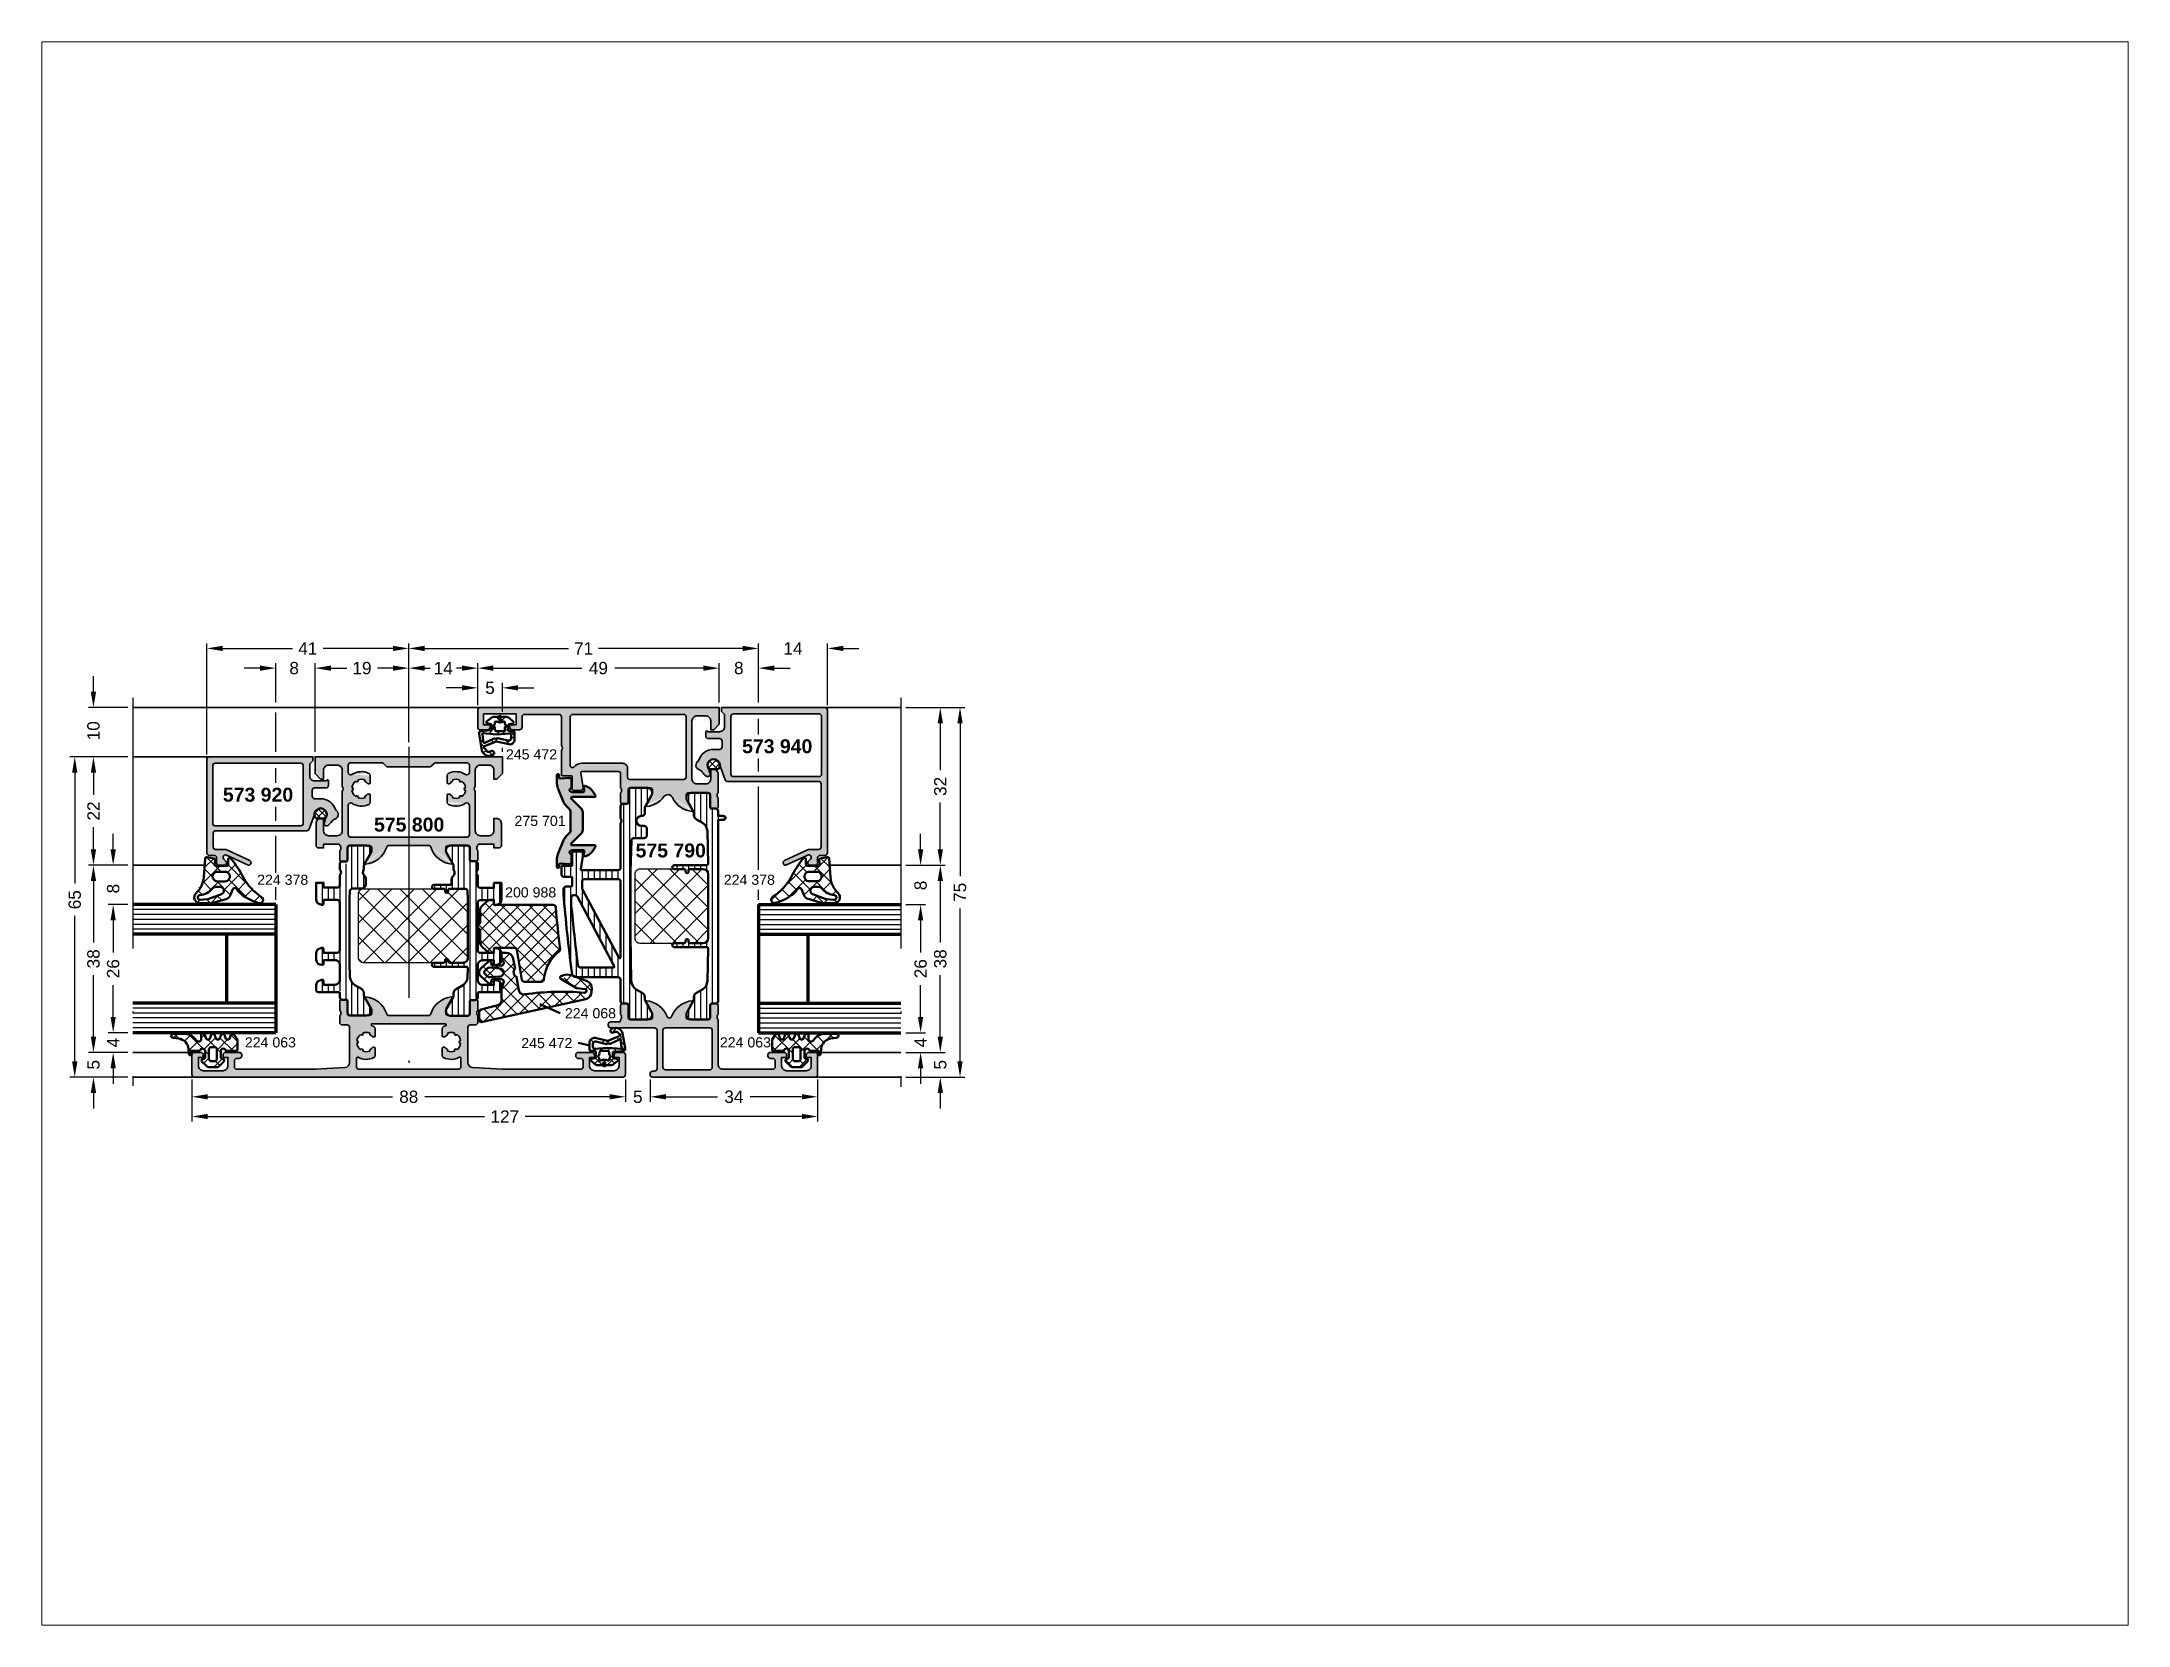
# Paper-space layout 'Vor Varia den Bemaßungslinienabstand auf 8 mm ziehen' of a CAD drawing. Header units: millimetres. Extents: x 26 to 231, y 20 to 176.
# The model-space entities are those that its viewports show. They can reach past a viewport. Long polylines and large blocks are cut down to what shows.
import ezdxf

# ---------------------------------------------------------------- set-up
doc = ezdxf.new("R2010")
doc.units = ezdxf.units.MM
doc.header["$PDMODE"] = 1
doc.header["$PDSIZE"] = -0.001
doc.linetypes.add('ACAD_ISO10W100', pattern=[18, 12, -3, 0, -3])
doc.linetypes.add('Durchgehend', pattern=[0])
for name, color, linetype, lineweight in [('S01_Bemaßung', 140, 'Continuous', 25), ('S02_Beschriftung', 40, 'Continuous', 25), ('S03_AL_Kontur', 255, 'Continuous', 35), ('S04_AL_Schraffur', 253, 'Continuous', 25), ('S05_EPDM_Kontur', 31, 'Continuous', 50), ('S06_EPDM_Schraffur', 43, 'Continuous', 25), ('S07_Isolation_Kontur', 91, 'Continuous', 50), ('S08_Isolation_Schraffur', 103, 'Continuous', 25), ('S09_KS_Kontur', 254, 'Continuous', 50), ('S15_Glas_Kontur', 4, 'Continuous', 70), ('S18_Mittellinie', 10, 'ACAD_ISO10W100', 25), ('S23_Konstruktion_025', 7, 'Durchgehend', 25), ('S24_Konstruktion_050', 7, 'Durchgehend', 50), ('S27_Grau_13', 151, 'Continuous', 25), ('S35_Dämmung_Kontur', 3, 'Continuous', 25), ('S36_Dämmung_Schraffur', 120, 'Continuous', 25)]:
    doc.layers.add(name, color=color, linetype=linetype, lineweight=lineweight)
doc.layers.add('Viewport4ForCustomObjects_0', color=7, linetype='Continuous')
doc.styles.add('1_1_H_Art', font='arialbd.ttf', dxfattribs={"height": 2.825})
doc.styles.add('1_1_N_Art', font='arial.ttf', dxfattribs={"height": 2.055})
doc.styles.add('Arial', font='arial.ttf')
doc.dimstyles.new('1 zu 1', dxfattribs={"dimtxt": 2.5, "dimasz": 3.2, "dimexe": 1, "dimexo": 1, "dimgap": 1.5, "dimtad": 0, "dimdec": 1, "dimrnd": 0.5, "dimdsep": 46, "dimtxsty": 'Arial', "dimcen": 0, "dimclrd": 256, "dimclre": 256, "dimclrt": 256, "dimadec": 0, "dimazin": 0, "dimtfac": 1, "dimtdec": 1, "dimtofl": 0, "dimtmove": 0, "dimatfit": 1, "dimfxl": 1, "dimtolj": 1, "dimlwd": 25, "dimlwe": 25, "dimarcsym": 0})
pattern_1 = [(90, (0, 0), (-1.2, 7e-17), [])]
pattern_2 = [(45, (0, 0), (-2.26274, 2.26274), []), (135, (0, 0), (-2.26274, -2.26274), [])]

psp = doc.layouts.new('Vor Varia den Bemaßungslinienabstand auf 8 mm ziehen')

msp = doc.modelspace()

# ---------------------------------------------------------------- texts
at = {"layer": 'S02_Beschriftung', "lineweight": 50}
for s, insert, char_height, attachment_point, style in [('245 472', (102.83, 165.59), 2.055, 3, '1_1_N_Art'), ('573 940', (140.39, 167.62), 2.825, 1, '1_1_H_Art'), ('573 920', (34.99, 157.79), 2.825, 1, '1_1_H_Art'), ('575 800', (65.67, 151.72), 2.825, 1, '1_1_H_Art'), ('275 701', (94.19, 152.09), 2.055, 1, '1_1_N_Art'), ('575 790', (118.77, 146.47), 2.825, 1, '1_1_H_Art'), ('224 378', (52.32, 140.14), 2.055, 3, '1_1_N_Art'), ('224 378', (147.05, 140.14), 2.055, 3, '1_1_N_Art'), ('224 063', (49.82, 107.14), 2.055, 3, '1_1_N_Art'), ('245 472', (105.94, 106.99), 2.055, 3, '1_1_N_Art'), ('224 063', (146.25, 107.14), 2.055, 3, '1_1_N_Art')]:
    msp.add_mtext(s, dxfattribs=dict(at, insert=insert, char_height=char_height, attachment_point=attachment_point, style=style))
at = {"layer": 'S02_Beschriftung', "lineweight": 50, "char_height": 2.055, "width": 10.1558, "attachment_point": 1, "style": '1_1_N_Art'}
for s, insert in [('200 988', (92.28, 137.58)), ('224 068', (104.42, 113.05))]:
    msp.add_mtext(s, dxfattribs=dict(at, insert=insert))

# ---------------------------------------------------------------- blocks, each defined once
blk = doc.blocks.new('224063_s')
at = {"layer": 'S06_EPDM_Schraffur'}
h = blk.add_hatch(dxfattribs=at)
h.set_pattern_fill('NETZ', color=256, scale=2, angle=45, style=0)
h.set_pattern_definition([(45, (4e-12, 2e-12), (-1.4142, 1.4142), []), (135, (4e-12, 2e-12), (-1.4142, -1.4142), [])])
h.paths.add_polyline_path([(5.01, 3.82), (6.09, 3.95, 1.005856), (6.09, 4.8), (3.7, 4.8, 0.209487), (1.93, 4.02), (1.32, 3.36, -0.687409), (0.45, 3.7), (0.45, 4.52, 0.637876), (-0.29, 4.6), (-0.6, 3.8, -0.576915), (-1.29, 3.8), (-1.6, 4.6, 0.576877), (-2.29, 4.6), (-2.6, 3.8, -0.576915), (-3.29, 3.8), (-3.6, 4.6, 0.576877), (-4.29, 4.6), (-4.6, 3.8, -0.57692), (-5.29, 3.8), (-5.6, 4.6, 0.576876), (-6.29, 4.6), (-6.95, 3.6), (-6.95, 1.6, 0.41186), (-6.65, 1.3), (-4.55, 1.3, -1), (-3.55, 1.3), (-3.55, -0.01, -0.464916), (-3.9, -0.3, 0.730728), (-4.16, -0.81), (-3.12, -1.85, 0.198912), (-2.77, -2), (-1.13, -2, 0.198912), (-0.77, -1.85), (0.27, -0.81, 0.730751), (0, -0.3, -0.464925), (-0.35, -0.01), (-0.35, 1.3, -1), (0.65, 1.3), (2.55, 1.3), (2.55, 0.4, 0.415188), (2.95, 0.8), (3.03, 1.76, -0.357458)])
h.paths.add_polyline_path([(-1.15, 1.6), (-1.15, -0.3, -0.414423), (-1.65, -0.8), (-2.25, -0.8, -0.414414), (-2.75, -0.3), (-2.75, 1.6, -0.414214), (-2.25, 2.1), (-1.65, 2.1, -0.414381)], flags=16)
at = {"layer": 'S05_EPDM_Kontur'}
for points in [[(0.65, 1.3, 0.999012), (-0.35, 1.3), (-0.35, -0.01, 0.464925), (0, -0.3, -0.730751), (0.27, -0.81), (-0.77, -1.85, -0.198912), (-1.13, -2), (-2.77, -2, -0.198912), (-3.12, -1.85), (-4.16, -0.81, -0.730728), (-3.9, -0.3, 0.464916), (-3.55, -0.01), (-3.55, 1.3, 0.999013), (-4.55, 1.3), (-6.65, 1.3, -0.416571), (-6.95, 1.6), (-6.95, 3.6), (-6.29, 4.6, -0.576876), (-5.6, 4.6), (-5.29, 3.8, 0.57692), (-4.6, 3.8), (-4.29, 4.6, -0.576877), (-3.6, 4.6), (-3.29, 3.8, 0.576915), (-2.6, 3.8), (-2.29, 4.6, -0.576877), (-1.6, 4.6), (-1.29, 3.8, 0.576915), (-0.6, 3.8), (-0.29, 4.6, -0.637876), (0.45, 4.52), (0.45, 3.7, 0.686666), (1.32, 3.36), (1.93, 4.02, -0.209487), (3.7, 4.8), (6.09, 4.8, -1.005856), (6.09, 3.95), (5.01, 3.82, 0.357458), (3.03, 1.76), (2.95, 0.8, -0.415188), (2.55, 0.4), (2.55, 1.3)], [(-2.25, -0.8), (-1.65, -0.8, 0.414004), (-1.15, -0.3), (-1.15, 1.6, 0.414047), (-1.65, 2.1), (-2.25, 2.1, 0.414217), (-2.75, 1.6), (-2.75, -0.3, 0.414013)]]:
    blk.add_lwpolyline(points, format="xyb", close=True, dxfattribs=at)
blk = doc.blocks.new('224378_s_8')
at = {"layer": 'S06_EPDM_Schraffur'}
h = blk.add_hatch(dxfattribs=at)
h.set_pattern_fill('NETZ', color=256, scale=2, angle=45, style=0)
h.set_pattern_definition([(45, (0, 0), (-1.41421, 1.41421), []), (135, (0, 0), (-1.41421, -1.41421), [])])
edge = h.paths.add_edge_path(flags=16)
edge.add_line((-0.16, -8.9), (1.31, -9.03))
edge.add_arc((1.35, -8.55), 0.482, 264.9614, 444.1942)
edge.add_arc((1.79, -4.28), 3.81, 219.7108, 264.1942, ccw=False)
edge.add_arc((-1.83, -7.29), 0.9, 39.7108, 90)
edge.add_line((-1.83, -6.39), (-2.72, -6.39))
edge.add_arc((-2.72, -7.16), 0.77, 90, 249.4472)
edge.add_line((-2.99, -7.88), (-0.45, -8.83))
edge.add_arc((-0.07, -7.8), 1.1, 249.4472, 264.9614)
edge = h.paths.add_edge_path()
edge.add_arc((-7.11, -6.6), 1, 313.9554, 340.5909)
edge.add_arc((-5.69, -7.1), 0.502, 16.2195, 160.5909, ccw=False)
edge.add_line((-5.21, -6.96), (-4.81, -8.02))
edge.add_arc((-3.53, -7.54), 1.37, 200.7948, 253.1264)
edge.add_line((-3.93, -8.85), (-1.45, -9.57))
edge.add_arc((-0.54, -6.22), 3.47, 254.7239, 269.1174)
edge.add_line((-0.59, -9.69), (1.28, -9.69))
edge.add_arc((1.38, -8.53), 1.16, 265.2091, 406.853)
edge.add_arc((5.6, -4.03), 5, 184.374, 226.853, ccw=False)
edge.add_line((0.61, -4.41), (0.32, -0.61))
edge.add_arc((0.02, -0.63), 0.3, 4.374, 101.4394)
edge.add_line((-0.04, -0.34), (-1.47, -0.63))
edge.add_arc((-1.41, -0.92), 0.3, 101.4394, 188.9326)
edge.add_line((-1.71, -0.97), (-1.58, -1.79))
edge.add_arc((-1.87, -1.85), 0.293, -91.1627, 11.6387, ccw=False)
edge.add_line((-1.87, -2.14), (-4.07, -2.14))
edge.add_arc((-4.08, -1.84), 0.296, 180.9849, 270.7575, ccw=False)
edge.add_line((-4.37, -1.85), (-4.37, -0.8))
edge.add_arc((-4.67, -0.8), 0.3, 0, 140.7033)
edge.add_arc((11.51, -14.04), 21.21, 140.7033, 152.9845)
edge.add_arc((-16.92, 0.68), 10.81, 302.4519, 331.9135, ccw=False)
edge.add_arc((-10.76, -9.01), 0.675, 122.4519, 284.5455)
edge.add_arc((-12.96, -0.53), 9.44, 284.5455, 313.9554)
edge = h.paths.add_edge_path(flags=16)
edge.add_line((-2.19, -3.32), (-3.69, -3.32))
edge.add_arc((-3.72, -4.29), 0.97, 88.4549, 271.5451)
edge.add_line((-3.69, -5.26), (-2.19, -5.26))
edge.add_arc((-2.16, -4.29), 0.97, 268.4549, 451.5451)
at = {"layer": 'S05_EPDM_Kontur'}
for points in [[(-6.41, -7.32, 0.116745), (-6.16, -6.94, -0.729021), (-5.21, -6.96), (-4.81, -8.02, 0.232393), (-3.93, -8.85), (-1.45, -9.57, 0.062886), (-0.59, -9.69), (1.28, -9.69, 0.710951), (2.18, -7.68, -0.187502), (0.61, -4.41), (0.32, -0.61, 0.450811), (-0.04, -0.34), (-1.47, -0.63, 0.401456), (-1.71, -0.97), (-1.58, -1.79, -0.481275), (-1.87, -2.14), (-4.07, -2.14, -0.413052), (-4.37, -1.85), (-4.37, -0.8, 0.70479), (-4.9, -0.61, 0.053638), (-7.39, -4.41, -0.129263), (-11.12, -8.44, 0.854787), (-10.59, -9.66, 0.129034)], [(-2.19, -3.32), (-3.69, -3.32, 1.027337), (-3.69, -5.26), (-2.19, -5.26, 1.027337)], [(-0.16, -8.9), (1.31, -9.03, 0.993328), (1.4, -8.07, -0.19657), (-1.14, -6.71, 0.223019), (-1.83, -6.39), (-2.72, -6.39, 0.834998), (-2.99, -7.88), (-0.45, -8.83, 0.067797)]]:
    blk.add_lwpolyline(points, format="xyb", close=True, dxfattribs=at)
blk = doc.blocks.new('245472_s_5')
at = {"layer": 'S06_EPDM_Schraffur'}
h = blk.add_hatch(dxfattribs=at)
h.set_pattern_fill('NETZ', color=256, scale=2, angle=225)
h.set_pattern_definition([(225, (412.1293, -8061.5932), (1.41421356, -1.41421356), []), (315, (412.1293, -8061.5932), (1.41421356, 1.41421356), [])])
h.paths.add_polyline_path([(5, -2.96, -0.466308), (3.83, -3.95), (1.32, -3.38, 0.19438), (1.1, -3.43), (-0.8, -4.23, -0.124552), (-0.9, -4.25, 0.953555), (-0.98, -4.83, -0.158143), (-0.88, -4.9, 0.393401), (0.16, -5.07, -0.804971), (0.7, -5.63, -0.555399), (-1.7, -4.91), (-2.23, -1.85, -0.442765), (-1.78, -1.26), (0.11, -1.12, 0.394867), (0.3, -0.92), (0.3, -0.05, 0.348874), (0.14, 0.14), (-0.65, 0.33, -0.634157), (-0.72, 0.68), (0.08, 1.29, -0.203452), (0.8, 1.6), (1.6, 1.6, 0.236068), (1.76, 1.68, -0.5), (2.24, 1.68, 0.236068), (2.4, 1.6), (3.28, 1.6, -0.190392), (3.97, 1.33), (4.74, 0.61, -0.623369), (4.63, 0.27), (3.87, 0.14, 0.368281), (3.7, -0.05), (3.7, -1.1, 0.414214), (3.9, -1.3), (4.7, -1.3, -0.414214), (5, -1.6)])
h.paths.add_polyline_path([(4.3, -2.06, 0.414214), (4, -1.76), (1.3, -1.95), (-1.43, -1.72, 0.737445), (-1.54, -2.08, -0.233752), (-1.45, -2.24), (-1.37, -3.51, 0.583183), (-1.06, -3.66), (0.81, -2.78, -0.356159), (1.06, -2.81, 0.446061), (1.36, -2.79, -0.276121), (1.55, -2.71), (3.71, -3.21, 0.466308), (4.3, -2.72)], flags=16)
h.paths.add_polyline_path([(3, -1), (3, -0.59, -0.243487), (3.08, -0.43), (3.18, -0.37, 0.537319), (3.18, -0.03), (3.12, 0.01, -0.243487), (3.03, 0.17), (3.03, 0.47, 0.563435), (2.74, 0.65, -0.241085), (1.26, 0.64, 0.557876), (0.97, 0.46), (0.97, 0.17, -0.243487), (0.88, 0.01), (0.82, -0.03, 0.537319), (0.82, -0.37), (0.92, -0.43, -0.243487), (1, -0.59), (1, -1, 0.414214), (1.3, -1.3), (2.7, -1.3, 0.414214)], flags=16)
h.paths.add_polyline_path([(2.25, 1.2, 1), (1.75, 1.2, 1)], flags=16)
at = {"layer": 'S09_KS_Kontur'}
h = blk.add_hatch(color=256, dxfattribs=at)
h.dxf.hatch_style = 1
h.paths.add_polyline_path([(2.25, 1.2, 1), (1.75, 1.2, 1)])
at = {"layer": 'S05_EPDM_Kontur'}
for points in [[(0.14, 0.14, -0.348874), (0.3, -0.05), (0.3, -0.92, -0.388879), (0.12, -1.12), (-1.78, -1.26, 0.442765), (-2.23, -1.85), (-1.7, -4.91, 0.555399), (0.7, -5.63, 0.804971), (0.16, -5.07, -0.388982), (-0.87, -4.91, 0.173384), (-0.98, -4.83, -0.954151), (-0.9, -4.25, 0.124081), (-0.8, -4.23), (1.1, -3.43, -0.19438), (1.32, -3.38), (3.83, -3.95, 0.466308), (5, -2.96), (5, -1.6, 0.414214), (4.7, -1.3), (3.9, -1.3, -0.414214), (3.7, -1.1), (3.7, -0.05, -0.368281), (3.87, 0.14), (4.63, 0.27, 0.623369), (4.74, 0.61), (3.97, 1.33, 0.190392), (3.28, 1.6), (2.4, 1.6, -0.236068), (2.24, 1.68, 0.5), (1.76, 1.68, -0.236068), (1.6, 1.6), (0.8, 1.6, 0.203452), (0.08, 1.29), (-0.72, 0.68, 0.634157), (-0.65, 0.33)], [(3.18, -0.03), (3.12, 0.01, -0.243487), (3.03, 0.17), (3.03, 0.47, 0.563435), (2.74, 0.65, -0.241085), (1.26, 0.64, 0.557876), (0.97, 0.46), (0.97, 0.17, -0.243487), (0.88, 0.01), (0.82, -0.03, 0.537319), (0.82, -0.37), (0.92, -0.43, -0.243487), (1, -0.59), (1, -1, 0.414214), (1.3, -1.3), (2.7, -1.3, 0.414214), (3, -1), (3, -0.59, -0.243487), (3.08, -0.43), (3.18, -0.37, 0.537319)], [(-1.37, -3.51, 0.583183), (-1.06, -3.66), (0.81, -2.78, -0.356159), (1.06, -2.81, 0.446061), (1.36, -2.79, -0.276121), (1.55, -2.71), (3.71, -3.21, 0.466308), (4.3, -2.72), (4.3, -2.06, 0.414214), (4, -1.76), (1.3, -1.95), (-1.43, -1.72, 0.737445), (-1.54, -2.08, -0.233752), (-1.45, -2.24)]]:
    blk.add_lwpolyline(points, format="xyb", close=True, dxfattribs=at)
blk.add_circle((2, 1.2), 0.25, dxfattribs=at)
blk = doc.blocks.new('224068_s_1')
at = {"layer": 'S06_EPDM_Schraffur'}
h = blk.add_hatch(dxfattribs=at)
h.set_pattern_fill('NETZ', color=256, scale=2, angle=45, style=0)
h.set_pattern_definition([(45, (-42.3002, -22.7), (-1.414214, 1.414214), []), (135, (-42.3002, -22.7), (-1.414214, -1.414214), [])])
edge = h.paths.add_edge_path()
edge.add_arc((4.96, -1.5), 0.971, 134.0059, 245.9941)
edge.add_line((4.56, -2.39), (5.05, -5.14))
edge.add_arc((6.03, -4.97), 1, 190.0023, 284.9989)
edge.add_arc((13.75, -60.11), 54.69, 85.1433, 97.8437, ccw=False)
edge.add_arc((18.43, -5.25), 0.372, 263.6648, 441.2462)
edge.add_line((18.48, -4.88), (16.74, -4.71))
edge.add_line((16.74, -4.71), (13.57, -2.79))
edge.add_arc((13.73, -2.53), 0.3, 116.1295, 238.8001, ccw=False)
edge.add_arc((14.92, -4.96), 3, 71.9566, 116.1295, ccw=False)
edge.add_line((15.85, -2.1), (18.91, -3.29))
edge.add_arc((18.36, -4.69), 1.5, -6.9874, 68.7998, ccw=False)
edge.add_line((19.85, -4.87), (19.73, -5.9))
edge.add_arc((18.3, -5.45), 1.5, 282.5014, 342.4995, ccw=False)
edge.add_line((18.62, -6.91), (-2.3, -11.55))
edge.add_arc((-2.49, -11.09), 0.5, 180.0019, 292.4977, ccw=False)
edge.add_line((-2.99, -11.09), (-2.99, -9.53))
edge.add_arc((-2.49, -9.53), 0.5, 104.9999, 180, ccw=False)
edge.add_line((-2.62, -9.05), (0.77, -8.14))
edge.add_arc((0.51, -7.18), 1, 285.0017, 359.9992)
edge.add_line((1.51, -7.18), (1.51, -4.84))
edge.add_line((1.51, -4.84), (1.96, -3.59))
edge.add_arc((1.5, -3.4), 0.5, 337.4989, 450.0009)
edge.add_line((1.5, -2.9), (-0.42, -2.9))
edge.add_line((-0.42, -2.9), (-0.59, -3.53))
edge.add_arc((-0.88, -3.45), 0.3, 228.3541, 344.9994, ccw=False)
edge.add_line((-1.08, -3.68), (-2.67, -2.26))
edge.add_arc((-2.02, -1.5), 1, 130.9097, 229.0903, ccw=False)
edge.add_line((-2.67, -0.74), (-1.08, 0.68))
edge.add_arc((-0.88, 0.45), 0.3, 15.0097, 131.6393, ccw=False)
edge.add_line((-0.59, 0.53), (-0.42, -0.1))
edge.add_line((-0.42, -0.1), (1.5, -0.1))
edge.add_arc((1.5, 0.4), 0.5, 269.9993, 405.0003)
edge.add_line((1.85, 0.75), (1.5, 1.11))
edge.add_line((1.5, 1.11), (1.5, 2.5))
edge.add_line((1.5, 2.5), (2.44, 2.5))
edge.add_arc((2.44, 1), 1.5, 10.0009, 89.9989, ccw=False)
edge.add_line((3.92, 1.26), (4.28, -0.81))
edge = h.paths.add_edge_path(flags=16)
edge.add_line((-0.9, -0.51), (1.2, -0.7))
at = {"layer": 'S05_EPDM_Kontur'}
for p, q in [((-1.9, -1.25), (-1.3, -0.66)), ((-1.3, -2.34), (-1.9, -1.75)), ((-0.9, -0.51), (1.2, -0.7)), ((1.2, -2.3), (-0.9, -2.49))]:
    blk.add_line(p, q, dxfattribs=at)
blk.add_lwpolyline([(4.28, -0.81, 0.531643), (4.56, -2.39), (5.05, -5.14, 0.439993), (6.29, -5.94, -0.055473), (18.38, -5.62, 0.979114), (18.48, -4.88), (16.74, -4.71), (13.57, -2.79, -0.592993), (13.6, -2.26, -0.195163), (15.85, -2.1), (18.91, -3.29, -0.343289), (19.85, -4.87), (19.73, -5.9, -0.267941), (18.62, -6.91), (-2.3, -11.55, -0.534487), (-2.99, -11.09), (-2.99, -9.53, -0.339455), (-2.62, -9.05), (0.77, -8.14, 0.339442), (1.51, -7.18), (1.51, -4.84), (1.96, -3.59, 0.534523), (1.5, -2.9), (-0.42, -2.9), (-0.59, -3.53, -0.557996), (-1.08, -3.68), (-2.67, -2.26, -0.456678), (-2.67, -0.74), (-1.08, 0.68, -0.557905), (-0.59, 0.53), (-0.42, -0.1), (1.5, -0.1, 0.668185), (1.85, 0.75), (1.5, 1.11), (1.5, 2.5), (2.44, 2.5, -0.363961), (3.92, 1.26)], format="xyb", close=True, dxfattribs=at)
for centre, radius, start, end in [((-1.65, -1.5), 0.348, 134.7272, 225.2728), ((-0.95, -1.01), 0.5, 84.8941, 135.0494), ((-0.95, -1.99), 0.5, 224.9506, 275.1064), ((1.2, -1.5), 0.8, 270, 90)]:
    blk.add_arc(centre, radius, start, end, dxfattribs=at)
blk = doc.blocks.new('245472_s')
at = {"layer": 'S06_EPDM_Schraffur'}
h = blk.add_hatch(dxfattribs=at)
h.set_pattern_fill('NETZ', color=256, scale=2, angle=45)
h.set_pattern_definition([(45, (56.0545, -169.6313), (-1.414214, 1.414214), []), (135, (56.0545, -169.6313), (-1.414214, -1.414214), [])])
h.paths.add_polyline_path([(3.97, 1.33, 0.190392), (3.28, 1.6), (2.4, 1.6, -0.236068), (2.24, 1.68, 0.5), (1.76, 1.68, -0.236068), (1.6, 1.6), (0.8, 1.6, 0.203452), (0.08, 1.29), (-0.72, 0.68, 0.634157), (-0.65, 0.33), (0.14, 0.14, -0.348874), (0.3, -0.05), (0.3, -0.92, -0.388879), (0.12, -1.12), (-1.78, -1.26, 0.442765), (-2.23, -1.85), (-1.64, -5.21, 0.555399), (0.75, -5.93, 0.804971), (0.21, -5.36, -0.532691), (-0.88, -4.98, 0.232984), (-1.01, -4.86, -0.922839), (-0.9, -4.25, 0.124081), (-0.8, -4.23), (1.1, -3.43, -0.19438), (1.32, -3.38), (3.83, -3.95, 0.466308), (5, -2.96), (5, -1.6, 0.414214), (4.7, -1.3), (3.9, -1.3, -0.414214), (3.7, -1.1), (3.7, -0.05, -0.368281), (3.87, 0.14), (4.63, 0.27, 0.623369), (4.74, 0.61)])
h.paths.add_polyline_path([(1.26, 0.64, 0.241085), (2.74, 0.65, -0.563435), (3.03, 0.47), (3.03, 0.17, 0.243487), (3.12, 0.01), (3.18, -0.03, -0.517664), (3.19, -0.36), (3.08, -0.43, 0.243487), (3, -0.59), (3, -1, -0.414214), (2.7, -1.3), (1.3, -1.3, -0.414214), (1, -1), (1, -0.59, 0.243487), (0.92, -0.43), (0.82, -0.37, -0.517664), (0.81, -0.04), (0.88, 0.01, 0.243487), (0.97, 0.17), (0.97, 0.46, -0.557876)], flags=16)
h.paths.add_polyline_path([(1.75, 1.2, -1), (2.25, 1.2, -1)], flags=16)
h.paths.add_polyline_path([(1.3, -1.95), (4, -1.76, -0.414214), (4.3, -2.06), (4.3, -2.72, -0.466308), (3.71, -3.21), (1.55, -2.71, 0.276121), (1.36, -2.79, -0.446061), (1.06, -2.81, 0.356159), (0.81, -2.78), (-1.06, -3.66, -0.573655), (-1.37, -3.51), (-1.45, -2.23, 0.226235), (-1.54, -2.08, -0.737445), (-1.43, -1.72)], flags=16)
at = {"layer": 'S09_KS_Kontur'}
h = blk.add_hatch(color=256, dxfattribs=at)
h.dxf.hatch_style = 1
h.paths.add_polyline_path([(2.25, 1.2, 1), (1.75, 1.2, 1)])
at = {"layer": 'S05_EPDM_Kontur'}
for points in [[(0.14, 0.14), (-0.65, 0.33, -0.634157), (-0.72, 0.68), (0.08, 1.29, -0.203452), (0.8, 1.6), (1.6, 1.6, 0.236068), (1.76, 1.68, -0.5), (2.24, 1.68, 0.236068), (2.4, 1.6), (3.28, 1.6, -0.190392), (3.97, 1.33), (4.74, 0.61, -0.623369), (4.63, 0.27), (3.87, 0.14, 0.368281), (3.7, -0.05), (3.7, -1.1, 0.414214), (3.9, -1.3), (4.7, -1.3, -0.414214), (5, -1.6), (5, -2.96, -0.466308), (3.83, -3.95), (1.32, -3.38, 0.19438), (1.1, -3.43), (-0.8, -4.23, -0.124081), (-0.9, -4.25, 0.907151), (-1.02, -4.86, -0.247172), (-0.88, -4.98, 0.532691), (0.21, -5.36, -0.804971), (0.75, -5.93, -0.555399), (-1.64, -5.21), (-2.23, -1.85, -0.442765), (-1.78, -1.26), (0.12, -1.12, 0.388879), (0.3, -0.92), (0.3, -0.05, 0.348874)], [(3.18, -0.03), (3.12, 0.01, -0.243487), (3.03, 0.17), (3.03, 0.47, 0.563435), (2.74, 0.65, -0.241085), (1.26, 0.64, 0.557876), (0.97, 0.46), (0.97, 0.17, -0.243487), (0.88, 0.01), (0.82, -0.03, 0.537319), (0.82, -0.37), (0.92, -0.43, -0.243487), (1, -0.59), (1, -1, 0.414214), (1.3, -1.3), (2.7, -1.3, 0.414214), (3, -1), (3, -0.59, -0.243487), (3.08, -0.43), (3.18, -0.37, 0.537319)], [(-1.37, -3.51, 0.583183), (-1.06, -3.66), (0.81, -2.78, -0.356159), (1.06, -2.81, 0.446061), (1.36, -2.79, -0.276121), (1.55, -2.71), (3.71, -3.21, 0.466308), (4.3, -2.72), (4.3, -2.06, 0.414214), (4, -1.76), (1.3, -1.95), (-1.43, -1.72, 0.737445), (-1.54, -2.08, -0.233752), (-1.45, -2.24)]]:
    blk.add_lwpolyline(points, format="xyb", close=True, dxfattribs=at)
blk.add_circle((2, 1.2), 0.25, dxfattribs=at)
blk = doc.blocks.new('244511_s_2')
at = {"layer": 'S06_EPDM_Schraffur'}
h = blk.add_hatch(dxfattribs=at)
h.set_pattern_fill('NETZ', color=256, angle=45)
h.set_pattern_definition([(45, (0, 0), (-0.7071, 0.7071), []), (135, (0, 0), (-0.7071, -0.7071), [])])
h.paths.add_polyline_path([(-0.8, 0.96), (-0.8, -0.96, 2.134375)])
at = {"layer": 'S05_EPDM_Kontur'}
blk.add_lwpolyline([(-0.8, -0.96), (-0.8, 0.96, -2.134375)], format="xyb", close=True, dxfattribs=at)
blk = doc.blocks.new('573940_s')
at = {"layer": 'S04_AL_Schraffur'}
h = blk.add_hatch(color=256, dxfattribs=at)
h.dxf.hatch_style = 1
h.paths.add_polyline_path([(0.5, 22, 0.414214), (0, 21.5), (0, 0.5), (0.8, 0.5), (1.4, 1.1), (3.9, 1.1, -0.414214), (4.9, 0.1), (4.9, -2.3, 1), (4.9, -2.7), (5.8, -2.7, 0.414214), (6.3, -2.2), (6.3, 0.1, -0.414214), (6.8, 0.6), (8, 0.6, -0.414214), (8.5, 0.1), (8.5, -1.1, 0.334875), (10.82, -4.18, 0.669137), (12.66, -3.98, -0.187123), (13.1, -3.41, 0.103612), (13.91, -2.65, 0.171016), (14, -2.33, 0.745729), (13.1, -2), (12.57, -2, -1.481801), (11.7, 0.15), (14.67, 1.23, 0.315299), (15, 1.7), (15, 20.2, -0.414214), (15.5, 20.7), (28.3, 20.7, -0.414214), (28.8, 20.2), (28.8, 18.44, 0.109518), (28.94, 17.81), (31.05, 13.29, 1), (31.95, 13.71), (29.95, 18.01, -0.8391), (30.74, 18.56), (31.15, 18.15, 0.668179), (32, 18.5), (32, 19.5, 0.414214), (31.5, 20), (30.5, 20, -0.414214), (30, 20.5), (30, 21.5, 0.414214), (29.5, 22)])
h.paths.add_polyline_path([(14, 20.3), (14, 2.9, -0.414214), (13.5, 2.4), (1.8, 2.4, -0.414214), (1.3, 2.9), (1.3, 20.3, -0.414214), (1.8, 20.8), (13.5, 20.8, -0.414214)], flags=16)
at = {"layer": 'S03_AL_Kontur'}
for points in [[(13.1, -3.41, 0.187123), (12.66, -3.98, -0.669137), (10.82, -4.18, -0.334875), (8.5, -1.1), (8.5, 0.1, 0.414214), (8, 0.6), (6.8, 0.6, 0.414214), (6.3, 0.1), (6.3, -2.2, -0.414214), (5.8, -2.7), (4.9, -2.7, -1), (4.9, -2.3), (4.9, 0.1, 0.414214), (3.9, 1.1), (1.4, 1.1), (0.8, 0.5), (0, 0.5), (0, 21.5, -0.414214), (0.5, 22), (29.5, 22, -0.414214), (30, 21.5), (30, 20.5, 0.414214), (30.5, 20), (31.5, 20, -0.414214), (32, 19.5), (32, 18.5, -0.668179), (31.15, 18.15), (30.74, 18.56, 0.8391), (29.95, 18.01), (31.95, 13.71, -1), (31.05, 13.29), (28.94, 17.81, -0.109518), (28.8, 18.44), (28.8, 20.2, 0.414214), (28.3, 20.7), (15.5, 20.7, 0.414214), (15, 20.2), (15, 1.7, -0.315299), (14.67, 1.23), (11.7, 0.15, 1.481801), (12.57, -2), (13.1, -2, -0.720759), (14, -2.3), (14, -2.36, -0.154347), (13.91, -2.65, -0.103612)], [(13.5, 2.4, 0.414214), (14, 2.9), (14, 20.3, 0.414214), (13.5, 20.8), (1.8, 20.8, 0.414214), (1.3, 20.3), (1.3, 2.9, 0.414214), (1.8, 2.4)]]:
    blk.add_lwpolyline(points, format="xyb", close=True, dxfattribs=at)
at = {"rotation": 180}
blk.add_blockref('244511_s_2', (11.7, -1.1), dxfattribs=at)
blk = doc.blocks.new('573920_s')
at = {"layer": 'S04_AL_Schraffur'}
h = blk.add_hatch(color=256, dxfattribs=at)
h.dxf.hatch_style = 1
h.paths.add_polyline_path([(0.5, 22, 0.414214), (0, 21.5), (0, 0.5), (0.8, 0.5), (1.4, 1.1), (3.9, 1.1, -0.414214), (4.9, 0.1), (4.9, -2.3, 1), (4.9, -2.7), (5.8, -2.7, 0.414214), (6.3, -2.2), (6.3, 0.1, -0.414214), (6.8, 0.6), (8, 0.6, -0.414214), (8.5, 0.1), (8.5, -1.1, 0.334875), (10.82, -4.18, 0.669137), (12.66, -3.98, -0.187123), (13.1, -3.41, 0.103612), (13.91, -2.65, 0.171016), (14, -2.33, 0.745729), (13.1, -2), (12.57, -2, -1.481801), (11.7, 0.15), (14.67, 1.23, 0.315299), (15, 1.7), (15, 20.2, -0.414214), (15.5, 20.7), (18.3, 20.7, -0.414214), (18.8, 20.2), (18.8, 18.44, 0.109518), (18.94, 17.81), (21.05, 13.29, 1), (21.95, 13.71), (19.95, 18.01, -0.8391), (20.74, 18.56), (21.15, 18.15, 0.668179), (22, 18.5), (22, 19.5, 0.414214), (21.5, 20), (20.5, 20, -0.414214), (20, 20.5), (20, 21.5, 0.414214), (19.5, 22)])
h.paths.add_polyline_path([(13.5, 20.8, -0.414214), (14, 20.3), (14, 2.9, -0.414214), (13.5, 2.4), (1.8, 2.4, -0.414214), (1.3, 2.9), (1.3, 20.3, -0.414214), (1.8, 20.8)], flags=16)
at = {"layer": 'S03_AL_Kontur'}
for points in [[(13.1, -3.41, 0.187123), (12.66, -3.98, -0.669137), (10.82, -4.18, -0.334875), (8.5, -1.1), (8.5, 0.1, 0.414214), (8, 0.6), (6.8, 0.6, 0.414214), (6.3, 0.1), (6.3, -2.2, -0.414214), (5.8, -2.7), (4.9, -2.7, -1), (4.9, -2.3), (4.9, 0.1, 0.414214), (3.9, 1.1), (1.4, 1.1), (0.8, 0.5), (0, 0.5), (0, 21.5, -0.414214), (0.5, 22), (19.5, 22, -0.414214), (20, 21.5), (20, 20.5, 0.414214), (20.5, 20), (21.5, 20, -0.414214), (22, 19.5), (22, 18.5, -0.668179), (21.15, 18.15), (20.74, 18.56, 0.8391), (19.95, 18.01), (21.95, 13.71, -1), (21.05, 13.29), (18.94, 17.81, -0.109518), (18.8, 18.44), (18.8, 20.2, 0.414214), (18.3, 20.7), (15.5, 20.7, 0.414214), (15, 20.2), (15, 1.7, -0.315299), (14.67, 1.23), (11.7, 0.15, 1.481801), (12.57, -2), (13.1, -2, -0.720759), (14, -2.3), (14, -2.36, -0.154347), (13.91, -2.65, -0.103612)], [(13.5, 2.4, 0.414214), (14, 2.9), (14, 20.3, 0.414214), (13.5, 20.8), (1.8, 20.8, 0.414214), (1.3, 20.3), (1.3, 2.9, 0.414214), (1.8, 2.4)]]:
    blk.add_lwpolyline(points, format="xyb", close=True, dxfattribs=at)
at = {"rotation": 180}
blk.add_blockref('244511_s_2', (11.7, -1.1), dxfattribs=at)
blk = doc.blocks.new('*D55')
at = {"layer": 'Defpoints', "color": 0, "transparency": 16777216}
for p in [(172.63, 174.06), (184.63, 174.06), (172.63, 99.06)]:
    blk.add_point(p, dxfattribs=at)
at = {"layer": 'S01_Bemaßung', "lineweight": 25, "transparency": 16777216}
for p, q in [((173.63, 174.06), (185.63, 174.06)), ((184.63, 170.86), (184.63, 139.85)), ((184.63, 102.26), (184.63, 133.27)), ((173.63, 99.06), (185.63, 99.06))]:
    blk.add_line(p, q, dxfattribs=at)
at = {"layer": 'S01_Bemaßung', "transparency": 16777216}
for points in [[(184.09, 170.86), (185.16, 170.86), (184.63, 174.06)], [(184.09, 102.26), (185.16, 102.26), (184.63, 99.06)]]:
    blk.add_solid(points, dxfattribs=at)
at = {"layer": 'S01_Bemaßung', "transparency": 16777216, "insert": (184.63, 136.56), "char_height": 2.5, "attachment_point": 5, "rotation": 90, "style": 'Arial'}
blk.add_mtext('\\A1;75', dxfattribs=at)
blk = doc.blocks.new('*D56')
at = {"layer": 'Defpoints', "color": 0, "transparency": 16777216}
for p in [(172.63, 104.06), (180.63, 104.06), (172.63, 99.06)]:
    blk.add_point(p, dxfattribs=at)
at = {"layer": 'S01_Bemaßung', "lineweight": 25, "transparency": 16777216}
for p, q in [((180.63, 107.26), (180.63, 110.46)), ((173.63, 104.06), (181.63, 104.06)), ((173.63, 99.06), (181.63, 99.06)), ((180.63, 95.86), (180.63, 92.66))]:
    blk.add_line(p, q, dxfattribs=at)
at = {"layer": 'S01_Bemaßung', "transparency": 16777216}
for points in [[(180.09, 107.26), (181.16, 107.26), (180.63, 104.06)], [(180.09, 95.86), (181.16, 95.86), (180.63, 99.06)]]:
    blk.add_solid(points, dxfattribs=at)
at = {"layer": 'S01_Bemaßung', "transparency": 16777216, "insert": (180.63, 101.56), "char_height": 2.5, "attachment_point": 5, "rotation": 90, "style": 'Arial'}
blk.add_mtext('\\A1;5', dxfattribs=at)
blk = doc.blocks.new('*D57')
at = {"layer": 'Defpoints', "color": 0, "transparency": 16777216}
for p in [(172.63, 134.06), (176.63, 134.06), (172.63, 108.06)]:
    blk.add_point(p, dxfattribs=at)
at = {"layer": 'S01_Bemaßung', "lineweight": 25, "transparency": 16777216}
for p, q in [((173.63, 134.06), (177.63, 134.06)), ((176.63, 130.86), (176.63, 124.37)), ((176.63, 111.26), (176.63, 117.75)), ((173.63, 108.06), (177.63, 108.06))]:
    blk.add_line(p, q, dxfattribs=at)
at = {"layer": 'S01_Bemaßung', "transparency": 16777216}
for points in [[(176.09, 130.86), (177.16, 130.86), (176.63, 134.06)], [(176.09, 111.26), (177.16, 111.26), (176.63, 108.06)]]:
    blk.add_solid(points, dxfattribs=at)
at = {"layer": 'S01_Bemaßung', "transparency": 16777216, "insert": (176.63, 121.06), "char_height": 2.5, "attachment_point": 5, "rotation": 90, "style": 'Arial'}
blk.add_mtext('\\A1;26', dxfattribs=at)
blk = doc.blocks.new('*D58')
at = {"layer": 'Defpoints', "color": 0, "transparency": 16777216}
for p in [(172.63, 142.06), (176.63, 142.06), (172.63, 134.06)]:
    blk.add_point(p, dxfattribs=at)
at = {"layer": 'S01_Bemaßung', "lineweight": 25, "transparency": 16777216}
for p, q in [((176.63, 145.26), (176.63, 148.46)), ((173.63, 142.06), (177.63, 142.06)), ((173.63, 134.06), (177.63, 134.06)), ((176.63, 130.86), (176.63, 127.66))]:
    blk.add_line(p, q, dxfattribs=at)
at = {"layer": 'S01_Bemaßung', "transparency": 16777216}
for points in [[(176.09, 145.26), (177.16, 145.26), (176.63, 142.06)], [(176.09, 130.86), (177.16, 130.86), (176.63, 134.06)]]:
    blk.add_solid(points, dxfattribs=at)
at = {"layer": 'S01_Bemaßung', "transparency": 16777216, "insert": (176.63, 137.96), "char_height": 2.5, "attachment_point": 5, "rotation": 90, "style": 'Arial'}
blk.add_mtext('\\A1;8', dxfattribs=at)
blk = doc.blocks.new('*D59')
at = {"layer": 'Defpoints', "color": 0, "transparency": 16777216}
for p in [(172.63, 108.06), (176.63, 108.06), (172.63, 104.06)]:
    blk.add_point(p, dxfattribs=at)
at = {"layer": 'S01_Bemaßung', "lineweight": 25, "transparency": 16777216}
for p, q in [((176.63, 111.26), (176.63, 114.46)), ((173.63, 108.06), (177.63, 108.06)), ((173.63, 104.06), (177.63, 104.06)), ((176.63, 100.86), (176.63, 97.66))]:
    blk.add_line(p, q, dxfattribs=at)
at = {"layer": 'S01_Bemaßung', "transparency": 16777216}
for points in [[(176.09, 111.26), (177.16, 111.26), (176.63, 108.06)], [(176.09, 100.86), (177.16, 100.86), (176.63, 104.06)]]:
    blk.add_solid(points, dxfattribs=at)
at = {"layer": 'S01_Bemaßung', "transparency": 16777216, "insert": (176.63, 106.06), "char_height": 2.5, "attachment_point": 5, "rotation": 90, "style": 'Arial'}
blk.add_mtext('\\A1;4', dxfattribs=at)
blk = doc.blocks.new('*D60')
at = {"layer": 'Defpoints', "color": 0, "transparency": 16777216}
for p in [(172.63, 142.06), (180.63, 142.06), (172.63, 104.06)]:
    blk.add_point(p, dxfattribs=at)
at = {"layer": 'S01_Bemaßung', "lineweight": 25, "transparency": 16777216}
for p, q in [((173.63, 142.06), (181.63, 142.06)), ((180.63, 138.86), (180.63, 126.35)), ((180.63, 107.26), (180.63, 119.77)), ((173.63, 104.06), (181.63, 104.06))]:
    blk.add_line(p, q, dxfattribs=at)
at = {"layer": 'S01_Bemaßung', "transparency": 16777216}
for points in [[(180.09, 138.86), (181.16, 138.86), (180.63, 142.06)], [(180.09, 107.26), (181.16, 107.26), (180.63, 104.06)]]:
    blk.add_solid(points, dxfattribs=at)
at = {"layer": 'S01_Bemaßung', "transparency": 16777216, "insert": (180.63, 123.06), "char_height": 2.5, "attachment_point": 5, "rotation": 90, "style": 'Arial'}
blk.add_mtext('\\A1;38', dxfattribs=at)
blk = doc.blocks.new('*D61')
at = {"layer": 'Defpoints', "color": 0, "transparency": 16777216}
for p in [(172.63, 174.06), (180.63, 174.06), (172.63, 142.06)]:
    blk.add_point(p, dxfattribs=at)
at = {"layer": 'S01_Bemaßung', "lineweight": 25, "transparency": 16777216}
for p, q in [((173.63, 174.06), (181.63, 174.06)), ((180.63, 170.86), (180.63, 161.34)), ((180.63, 145.26), (180.63, 154.79)), ((173.63, 142.06), (181.63, 142.06))]:
    blk.add_line(p, q, dxfattribs=at)
at = {"layer": 'S01_Bemaßung', "transparency": 16777216}
for points in [[(180.09, 170.86), (181.16, 170.86), (180.63, 174.06)], [(180.09, 145.26), (181.16, 145.26), (180.63, 142.06)]]:
    blk.add_solid(points, dxfattribs=at)
at = {"layer": 'S01_Bemaßung', "transparency": 16777216, "insert": (180.63, 158.06), "char_height": 2.5, "attachment_point": 5, "rotation": 90, "style": 'Arial'}
blk.add_mtext('\\A1;32', dxfattribs=at)
blk = doc.blocks.new('*D62')
at = {"layer": 'Defpoints', "color": 0, "transparency": 16777216}
for p in [(121.72, 99.56), (155.72, 99.56), (155.72, 95.06)]:
    blk.add_point(p, dxfattribs=at)
at = {"layer": 'S01_Bemaßung', "lineweight": 25, "transparency": 16777216}
for p, q in [((121.72, 98.56), (121.72, 94.06)), ((155.72, 98.56), (155.72, 94.06)), ((124.92, 95.06), (135.43, 95.06)), ((152.52, 95.06), (142, 95.06))]:
    blk.add_line(p, q, dxfattribs=at)
at = {"layer": 'S01_Bemaßung', "transparency": 16777216}
for points in [[(124.92, 95.6), (124.92, 94.53), (121.72, 95.06)], [(152.52, 95.6), (152.52, 94.53), (155.72, 95.06)]]:
    blk.add_solid(points, dxfattribs=at)
at = {"layer": 'S01_Bemaßung', "transparency": 16777216, "insert": (138.72, 95.06), "char_height": 2.5, "attachment_point": 5, "style": 'Arial'}
blk.add_mtext('\\A1;34', dxfattribs=at)
blk = doc.blocks.new('*D63')
at = {"layer": 'Defpoints', "color": 0, "transparency": 16777216}
for p in [(28.72, 99.56), (155.72, 99.56), (155.72, 91.06)]:
    blk.add_point(p, dxfattribs=at)
at = {"layer": 'S01_Bemaßung', "lineweight": 25, "transparency": 16777216}
for p, q in [((28.72, 98.56), (28.72, 90.06)), ((155.72, 98.56), (155.72, 90.06)), ((31.92, 91.06), (88.07, 91.06)), ((152.52, 91.06), (96.36, 91.06))]:
    blk.add_line(p, q, dxfattribs=at)
at = {"layer": 'S01_Bemaßung', "transparency": 16777216}
for points in [[(31.92, 91.6), (31.92, 90.53), (28.72, 91.06)], [(152.52, 91.6), (152.52, 90.53), (155.72, 91.06)]]:
    blk.add_solid(points, dxfattribs=at)
at = {"layer": 'S01_Bemaßung', "transparency": 16777216, "insert": (92.22, 91.06), "char_height": 2.5, "attachment_point": 5, "style": 'Arial'}
blk.add_mtext('\\A1;127', dxfattribs=at)
blk = doc.blocks.new('*D64')
at = {"layer": 'Defpoints', "color": 0, "transparency": 16777216}
for p in [(28.72, 99.56), (116.72, 99.56), (116.72, 95.06)]:
    blk.add_point(p, dxfattribs=at)
at = {"layer": 'S01_Bemaßung', "lineweight": 25, "transparency": 16777216}
for p, q in [((28.72, 98.56), (28.72, 94.06)), ((116.72, 98.56), (116.72, 94.06)), ((31.92, 95.06), (69.42, 95.06)), ((113.52, 95.06), (76.01, 95.06))]:
    blk.add_line(p, q, dxfattribs=at)
at = {"layer": 'S01_Bemaßung', "transparency": 16777216}
for points in [[(31.92, 95.6), (31.92, 94.53), (28.72, 95.06)], [(113.52, 95.6), (113.52, 94.53), (116.72, 95.06)]]:
    blk.add_solid(points, dxfattribs=at)
at = {"layer": 'S01_Bemaßung', "transparency": 16777216, "insert": (72.72, 95.06), "char_height": 2.5, "attachment_point": 5, "style": 'Arial'}
blk.add_mtext('\\A1;88', dxfattribs=at)
blk = doc.blocks.new('*D65')
at = {"layer": 'Defpoints', "color": 0, "transparency": 16777216}
for p in [(116.72, 99.56), (121.72, 99.56), (121.72, 95.06)]:
    blk.add_point(p, dxfattribs=at)
at = {"layer": 'S01_Bemaßung', "lineweight": 25, "transparency": 16777216}
for p, q in [((116.72, 98.56), (116.72, 94.06)), ((121.72, 98.56), (121.72, 94.06)), ((113.52, 95.06), (110.32, 95.06)), ((124.92, 95.06), (128.12, 95.06))]:
    blk.add_line(p, q, dxfattribs=at)
at = {"layer": 'S01_Bemaßung', "transparency": 16777216}
for points in [[(113.52, 95.6), (113.52, 94.53), (116.72, 95.06)], [(124.92, 95.6), (124.92, 94.53), (121.72, 95.06)]]:
    blk.add_solid(points, dxfattribs=at)
at = {"layer": 'S01_Bemaßung', "transparency": 16777216, "insert": (119.22, 95.06), "char_height": 2.5, "attachment_point": 5, "style": 'Arial'}
blk.add_mtext('\\A1;5', dxfattribs=at)
blk = doc.blocks.new('*D73')
at = {"layer": 'Defpoints', "color": 0, "transparency": 16777216}
for p in [(4.92, 164.06), (16.72, 164.06), (16.72, 99.06)]:
    blk.add_point(p, dxfattribs=at)
at = {"layer": 'S01_Bemaßung', "lineweight": 25, "transparency": 16777216}
for p, q in [((15.72, 164.06), (3.92, 164.06)), ((4.92, 160.86), (4.92, 138.37)), ((4.92, 102.26), (4.92, 131.76)), ((15.72, 99.06), (3.92, 99.06))]:
    blk.add_line(p, q, dxfattribs=at)
at = {"layer": 'S01_Bemaßung', "transparency": 16777216}
for points in [[(4.38, 160.86), (5.45, 160.86), (4.92, 164.06)], [(4.38, 102.26), (5.45, 102.26), (4.92, 99.06)]]:
    blk.add_solid(points, dxfattribs=at)
at = {"layer": 'S01_Bemaßung', "transparency": 16777216, "insert": (4.92, 135.06), "char_height": 2.5, "attachment_point": 5, "rotation": 90, "style": 'Arial'}
blk.add_mtext('\\A1;65', dxfattribs=at)
blk = doc.blocks.new('*D74')
at = {"layer": 'Defpoints', "color": 0, "transparency": 16777216}
for p in [(8.72, 174.06), (16.72, 174.06), (16.72, 164.06)]:
    blk.add_point(p, dxfattribs=at)
at = {"layer": 'S01_Bemaßung', "lineweight": 25, "transparency": 16777216}
for p, q in [((8.72, 177.26), (8.72, 180.46)), ((15.72, 174.06), (7.72, 174.06)), ((15.72, 164.06), (7.72, 164.06)), ((8.72, 160.86), (8.72, 157.66))]:
    blk.add_line(p, q, dxfattribs=at)
at = {"layer": 'S01_Bemaßung', "transparency": 16777216}
for points in [[(8.18, 177.26), (9.25, 177.26), (8.72, 174.06)], [(8.18, 160.86), (9.25, 160.86), (8.72, 164.06)]]:
    blk.add_solid(points, dxfattribs=at)
at = {"layer": 'S01_Bemaßung', "transparency": 16777216, "insert": (8.72, 169.35), "char_height": 2.5, "attachment_point": 5, "rotation": 90, "style": 'Arial'}
blk.add_mtext('\\A1;10', dxfattribs=at)
blk = doc.blocks.new('*D66')
at = {"layer": 'Defpoints', "color": 0, "transparency": 16777216}
for p in [(8.72, 104.06), (16.72, 104.06), (16.72, 99.06)]:
    blk.add_point(p, dxfattribs=at)
at = {"layer": 'S01_Bemaßung', "lineweight": 25, "transparency": 16777216}
for p, q in [((8.72, 107.26), (8.72, 110.46)), ((15.72, 104.06), (7.72, 104.06)), ((15.72, 99.06), (7.72, 99.06)), ((8.72, 95.86), (8.72, 92.66))]:
    blk.add_line(p, q, dxfattribs=at)
at = {"layer": 'S01_Bemaßung', "transparency": 16777216}
for points in [[(8.18, 107.26), (9.25, 107.26), (8.72, 104.06)], [(8.18, 95.86), (9.25, 95.86), (8.72, 99.06)]]:
    blk.add_solid(points, dxfattribs=at)
at = {"layer": 'S01_Bemaßung', "transparency": 16777216, "insert": (8.72, 101.56), "char_height": 2.5, "attachment_point": 5, "rotation": 90, "style": 'Arial'}
blk.add_mtext('\\A1;5', dxfattribs=at)
blk = doc.blocks.new('*D67')
at = {"layer": 'Defpoints', "color": 0, "transparency": 16777216}
for p in [(8.72, 142.06), (16.72, 142.06), (16.72, 104.06)]:
    blk.add_point(p, dxfattribs=at)
at = {"layer": 'S01_Bemaßung', "lineweight": 25, "transparency": 16777216}
for p, q in [((15.72, 142.06), (7.72, 142.06)), ((8.72, 138.86), (8.72, 126.35)), ((8.72, 107.26), (8.72, 119.77)), ((15.72, 104.06), (7.72, 104.06))]:
    blk.add_line(p, q, dxfattribs=at)
at = {"layer": 'S01_Bemaßung', "transparency": 16777216}
for points in [[(8.18, 138.86), (9.25, 138.86), (8.72, 142.06)], [(8.18, 107.26), (9.25, 107.26), (8.72, 104.06)]]:
    blk.add_solid(points, dxfattribs=at)
at = {"layer": 'S01_Bemaßung', "transparency": 16777216, "insert": (8.72, 123.06), "char_height": 2.5, "attachment_point": 5, "rotation": 90, "style": 'Arial'}
blk.add_mtext('\\A1;38', dxfattribs=at)
blk = doc.blocks.new('*D68')
at = {"layer": 'Defpoints', "color": 0, "transparency": 16777216}
for p in [(8.72, 164.06), (16.72, 164.06), (16.72, 142.06)]:
    blk.add_point(p, dxfattribs=at)
at = {"layer": 'S01_Bemaßung', "lineweight": 25, "transparency": 16777216}
for p, q in [((15.72, 164.06), (7.72, 164.06)), ((8.72, 160.86), (8.72, 156.36)), ((8.72, 145.26), (8.72, 149.76)), ((15.72, 142.06), (7.72, 142.06))]:
    blk.add_line(p, q, dxfattribs=at)
at = {"layer": 'S01_Bemaßung', "transparency": 16777216}
for points in [[(8.18, 160.86), (9.25, 160.86), (8.72, 164.06)], [(8.18, 145.26), (9.25, 145.26), (8.72, 142.06)]]:
    blk.add_solid(points, dxfattribs=at)
at = {"layer": 'S01_Bemaßung', "transparency": 16777216, "insert": (8.72, 153.06), "char_height": 2.5, "attachment_point": 5, "rotation": 90, "style": 'Arial'}
blk.add_mtext('\\A1;22', dxfattribs=at)
blk = doc.blocks.new('*D69')
at = {"layer": 'Defpoints', "color": 0, "transparency": 16777216}
for p in [(12.72, 108.06), (16.72, 108.06), (16.72, 104.06)]:
    blk.add_point(p, dxfattribs=at)
at = {"layer": 'S01_Bemaßung', "lineweight": 25, "transparency": 16777216}
for p, q in [((12.72, 111.26), (12.72, 114.46)), ((15.72, 108.06), (11.72, 108.06)), ((15.72, 104.06), (11.72, 104.06)), ((12.72, 100.86), (12.72, 97.66))]:
    blk.add_line(p, q, dxfattribs=at)
at = {"layer": 'S01_Bemaßung', "transparency": 16777216}
for points in [[(12.18, 111.26), (13.25, 111.26), (12.72, 108.06)], [(12.18, 100.86), (13.25, 100.86), (12.72, 104.06)]]:
    blk.add_solid(points, dxfattribs=at)
at = {"layer": 'S01_Bemaßung', "transparency": 16777216, "insert": (12.72, 106.06), "char_height": 2.5, "attachment_point": 5, "rotation": 90, "style": 'Arial'}
blk.add_mtext('\\A1;4', dxfattribs=at)
blk = doc.blocks.new('*D70')
at = {"layer": 'Defpoints', "color": 0, "transparency": 16777216}
for p in [(12.72, 134.06), (16.72, 134.06), (16.72, 108.06)]:
    blk.add_point(p, dxfattribs=at)
at = {"layer": 'S01_Bemaßung', "lineweight": 25, "transparency": 16777216}
for p, q in [((15.72, 134.06), (11.72, 134.06)), ((12.72, 130.86), (12.72, 124.37)), ((12.72, 111.26), (12.72, 117.75)), ((15.72, 108.06), (11.72, 108.06))]:
    blk.add_line(p, q, dxfattribs=at)
at = {"layer": 'S01_Bemaßung', "transparency": 16777216}
for points in [[(12.18, 130.86), (13.25, 130.86), (12.72, 134.06)], [(12.18, 111.26), (13.25, 111.26), (12.72, 108.06)]]:
    blk.add_solid(points, dxfattribs=at)
at = {"layer": 'S01_Bemaßung', "transparency": 16777216, "insert": (12.72, 121.06), "char_height": 2.5, "attachment_point": 5, "rotation": 90, "style": 'Arial'}
blk.add_mtext('\\A1;26', dxfattribs=at)
blk = doc.blocks.new('*D71')
at = {"layer": 'Defpoints', "color": 0, "transparency": 16777216}
for p in [(12.72, 142.06), (16.72, 142.06), (16.72, 134.06)]:
    blk.add_point(p, dxfattribs=at)
at = {"layer": 'S01_Bemaßung', "lineweight": 25, "transparency": 16777216}
for p, q in [((12.72, 145.26), (12.72, 148.46)), ((15.72, 142.06), (11.72, 142.06)), ((15.72, 134.06), (11.72, 134.06)), ((12.72, 130.86), (12.72, 127.66))]:
    blk.add_line(p, q, dxfattribs=at)
at = {"layer": 'S01_Bemaßung', "transparency": 16777216}
for points in [[(12.18, 145.26), (13.25, 145.26), (12.72, 142.06)], [(12.18, 130.86), (13.25, 130.86), (12.72, 134.06)]]:
    blk.add_solid(points, dxfattribs=at)
at = {"layer": 'S01_Bemaßung', "transparency": 16777216, "insert": (12.72, 137.31), "char_height": 2.5, "attachment_point": 5, "rotation": 90, "style": 'Arial'}
blk.add_mtext('\\A1;8', dxfattribs=at)
blk = doc.blocks.new('*D75')
at = {"layer": 'Defpoints', "color": 0, "transparency": 16777216}
for p in [(91.72, 178.06), (86.72, 173.56), (91.72, 164.06)]:
    blk.add_point(p, dxfattribs=at)
at = {"layer": 'S01_Bemaßung', "lineweight": 25, "transparency": 16777216}
for p, q in [((83.52, 178.06), (80.32, 178.06)), ((86.72, 174.56), (86.72, 179.06)), ((91.72, 173.16), (91.72, 179.06)), ((94.92, 178.06), (98.12, 178.06)), ((91.72, 165.06), (91.72, 165.91))]:
    blk.add_line(p, q, dxfattribs=at)
at = {"layer": 'S01_Bemaßung', "transparency": 16777216}
for points in [[(83.52, 178.6), (83.52, 177.53), (86.72, 178.06)], [(94.92, 178.6), (94.92, 177.53), (91.72, 178.06)]]:
    blk.add_solid(points, dxfattribs=at)
at = {"layer": 'S01_Bemaßung', "transparency": 16777216, "insert": (89.22, 178.06), "char_height": 2.5, "attachment_point": 5, "style": 'Arial'}
blk.add_mtext('\\A1;5', dxfattribs=at)
blk = doc.blocks.new('*D76')
at = {"layer": 'Defpoints', "color": 0, "transparency": 16777216}
for p in [(86.72, 182.06), (86.72, 173.56), (72.72, 166.06)]:
    blk.add_point(p, dxfattribs=at)
at = {"layer": 'S01_Bemaßung', "lineweight": 25, "transparency": 16777216}
for p, q in [((72.72, 167.06), (72.72, 183.06)), ((86.72, 174.56), (86.72, 183.06)), ((75.92, 182.06), (77.05, 182.06)), ((83.52, 182.06), (82.39, 182.06))]:
    blk.add_line(p, q, dxfattribs=at)
at = {"layer": 'S01_Bemaßung', "transparency": 16777216}
for points in [[(75.92, 182.6), (75.92, 181.53), (72.72, 182.06)], [(83.52, 182.6), (83.52, 181.53), (86.72, 182.06)]]:
    blk.add_solid(points, dxfattribs=at)
at = {"layer": 'S01_Bemaßung', "transparency": 16777216, "insert": (79.72, 182.06), "char_height": 2.5, "attachment_point": 5, "style": 'Arial'}
blk.add_mtext('\\A1;14', dxfattribs=at)
blk = doc.blocks.new('*D77')
at = {"layer": 'Defpoints', "color": 0, "transparency": 16777216}
for p in [(135.72, 182.06), (135.72, 174.06), (86.72, 173.56)]:
    blk.add_point(p, dxfattribs=at)
at = {"layer": 'S01_Bemaßung', "lineweight": 25, "transparency": 16777216}
for p, q in [((86.72, 174.56), (86.72, 183.06)), ((135.72, 175.06), (135.72, 183.06)), ((89.92, 182.06), (107.87, 182.06)), ((132.52, 182.06), (114.56, 182.06))]:
    blk.add_line(p, q, dxfattribs=at)
at = {"layer": 'S01_Bemaßung', "transparency": 16777216}
for points in [[(89.92, 182.6), (89.92, 181.53), (86.72, 182.06)], [(132.52, 182.6), (132.52, 181.53), (135.72, 182.06)]]:
    blk.add_solid(points, dxfattribs=at)
at = {"layer": 'S01_Bemaßung', "transparency": 16777216, "insert": (111.22, 182.06), "char_height": 2.5, "attachment_point": 5, "style": 'Arial'}
blk.add_mtext('\\A1;49', dxfattribs=at)
blk = doc.blocks.new('*D78')
at = {"layer": 'Defpoints', "color": 0, "transparency": 16777216}
for p in [(143.72, 182.06), (135.72, 174.06), (143.72, 174.06)]:
    blk.add_point(p, dxfattribs=at)
at = {"layer": 'S01_Bemaßung', "lineweight": 25, "transparency": 16777216}
for p, q in [((135.72, 175.06), (135.72, 183.06)), ((143.72, 175.06), (143.72, 183.06)), ((132.52, 182.06), (129.32, 182.06)), ((146.92, 182.06), (150.12, 182.06))]:
    blk.add_line(p, q, dxfattribs=at)
at = {"layer": 'S01_Bemaßung', "transparency": 16777216}
for points in [[(132.52, 182.6), (132.52, 181.53), (135.72, 182.06)], [(146.92, 182.6), (146.92, 181.53), (143.72, 182.06)]]:
    blk.add_solid(points, dxfattribs=at)
at = {"layer": 'S01_Bemaßung', "transparency": 16777216, "insert": (139.72, 182.06), "char_height": 2.5, "attachment_point": 5, "style": 'Arial'}
blk.add_mtext('\\A1;8', dxfattribs=at)
blk = doc.blocks.new('*D79')
at = {"layer": 'Defpoints', "color": 0, "transparency": 16777216}
for p in [(157.72, 186.06), (143.72, 174.06), (157.72, 173.56)]:
    blk.add_point(p, dxfattribs=at)
at = {"layer": 'S01_Bemaßung', "lineweight": 25, "transparency": 16777216}
for p, q in [((143.72, 175.06), (143.72, 187.06)), ((157.72, 174.56), (157.72, 187.06)), ((140.52, 186.06), (137.32, 186.06)), ((160.92, 186.06), (164.12, 186.06))]:
    blk.add_line(p, q, dxfattribs=at)
at = {"layer": 'S01_Bemaßung', "transparency": 16777216}
for points in [[(140.52, 186.6), (140.52, 185.53), (143.72, 186.06)], [(160.92, 186.6), (160.92, 185.53), (157.72, 186.06)]]:
    blk.add_solid(points, dxfattribs=at)
at = {"layer": 'S01_Bemaßung', "transparency": 16777216, "insert": (150.72, 186.06), "char_height": 2.5, "attachment_point": 5, "style": 'Arial'}
blk.add_mtext('\\A1;14', dxfattribs=at)
blk = doc.blocks.new('*D80')
at = {"layer": 'Defpoints', "color": 0, "transparency": 16777216}
for p in [(143.72, 186.06), (72.72, 166.06), (143.72, 134.06)]:
    blk.add_point(p, dxfattribs=at)
at = {"layer": 'S01_Bemaßung', "lineweight": 25, "transparency": 16777216}
for p, q in [((72.72, 175.06), (72.72, 187.06)), ((143.72, 175.06), (143.72, 187.06)), ((75.92, 186.06), (105.18, 186.06)), ((140.52, 186.06), (111.26, 186.06)), ((72.72, 167.06), (72.72, 173.06)), ((143.72, 168.62), (143.72, 171.76)), ((143.72, 161.06), (143.72, 163.74)), ((143.72, 141.14), (143.72, 158.06)), ((143.72, 135.06), (143.72, 137.04))]:
    blk.add_line(p, q, dxfattribs=at)
at = {"layer": 'S01_Bemaßung', "transparency": 16777216}
for points in [[(75.92, 186.6), (75.92, 185.53), (72.72, 186.06)], [(140.52, 186.6), (140.52, 185.53), (143.72, 186.06)]]:
    blk.add_solid(points, dxfattribs=at)
at = {"layer": 'S01_Bemaßung', "transparency": 16777216, "insert": (108.22, 186.06), "char_height": 2.5, "attachment_point": 5, "style": 'Arial'}
blk.add_mtext('\\A1;71', dxfattribs=at)
blk = doc.blocks.new('*D81')
at = {"layer": 'Defpoints', "color": 0, "transparency": 16777216}
for p in [(53.72, 182.06), (72.72, 166.06), (53.72, 164.06)]:
    blk.add_point(p, dxfattribs=at)
at = {"layer": 'S01_Bemaßung', "lineweight": 25, "transparency": 16777216}
for p, q in [((53.72, 165.06), (53.72, 183.06)), ((72.72, 167.06), (72.72, 183.06)), ((56.92, 182.06), (60.04, 182.06)), ((69.52, 182.06), (66.39, 182.06))]:
    blk.add_line(p, q, dxfattribs=at)
at = {"layer": 'S01_Bemaßung', "transparency": 16777216}
for points in [[(56.92, 182.6), (56.92, 181.53), (53.72, 182.06)], [(69.52, 182.6), (69.52, 181.53), (72.72, 182.06)]]:
    blk.add_solid(points, dxfattribs=at)
at = {"layer": 'S01_Bemaßung', "transparency": 16777216, "insert": (63.22, 182.06), "char_height": 2.5, "attachment_point": 5, "style": 'Arial'}
blk.add_mtext('\\A1;19', dxfattribs=at)
blk = doc.blocks.new('*D82')
at = {"layer": 'Defpoints', "color": 0, "transparency": 16777216}
for p in [(45.72, 182.06), (53.72, 164.06), (45.72, 134.06)]:
    blk.add_point(p, dxfattribs=at)
at = {"layer": 'S01_Bemaßung', "lineweight": 25, "transparency": 16777216}
for p, q in [((45.72, 175.06), (45.72, 183.06)), ((53.72, 175.06), (53.72, 183.06)), ((42.52, 182.06), (39.32, 182.06)), ((56.92, 182.06), (60.12, 182.06)), ((45.72, 165.06), (45.72, 173.06)), ((53.72, 165.06), (53.72, 173.06)), ((45.72, 158.79), (45.72, 161.76)), ((45.72, 151.06), (45.72, 153.91)), ((45.72, 140.55), (45.72, 148.06)), ((45.72, 135.06), (45.72, 137.61))]:
    blk.add_line(p, q, dxfattribs=at)
at = {"layer": 'S01_Bemaßung', "transparency": 16777216}
for points in [[(42.52, 182.6), (42.52, 181.53), (45.72, 182.06)], [(56.92, 182.6), (56.92, 181.53), (53.72, 182.06)]]:
    blk.add_solid(points, dxfattribs=at)
at = {"layer": 'S01_Bemaßung', "transparency": 16777216, "insert": (49.46, 182.06), "char_height": 2.5, "attachment_point": 5, "style": 'Arial'}
blk.add_mtext('\\A1;8', dxfattribs=at)
blk = doc.blocks.new('*D72')
at = {"layer": 'Defpoints', "color": 0, "transparency": 16777216}
for p in [(31.72, 186.06), (72.72, 166.06), (31.72, 163.56)]:
    blk.add_point(p, dxfattribs=at)
at = {"layer": 'S01_Bemaßung', "lineweight": 25, "transparency": 16777216}
for p, q in [((31.72, 164.56), (31.72, 187.06)), ((72.72, 167.06), (72.72, 187.06)), ((34.92, 186.06), (49.12, 186.06)), ((69.52, 186.06), (55.32, 186.06))]:
    blk.add_line(p, q, dxfattribs=at)
at = {"layer": 'S01_Bemaßung', "transparency": 16777216}
for points in [[(34.92, 186.6), (34.92, 185.53), (31.72, 186.06)], [(69.52, 186.6), (69.52, 185.53), (72.72, 186.06)]]:
    blk.add_solid(points, dxfattribs=at)
at = {"layer": 'S01_Bemaßung', "transparency": 16777216, "insert": (52.22, 186.06), "char_height": 2.5, "attachment_point": 5, "style": 'Arial'}
blk.add_mtext('\\A1;41', dxfattribs=at)
blk = doc.blocks.new('CustomObjectsInViewport4_0')
at = {"layer": 'S27_Grau_13'}
h = blk.add_hatch(color=256, dxfattribs=at)
h.dxf.hatch_style = 1
h.paths.add_polyline_path([(-10011.44, -10009.44, -0.668179), (-10011.1, -10009.58), (-10011.1, -10014.15, 0.57735), (-10010.8, -10014.32), (-10010.18, -10013.96, 0.065543), (-10009.76, -10013.65), (-10009.44, -10013.32, 0.065543), (-10009.12, -10012.9), (-10009.09, -10012.85, 0.087285), (-10008.85, -10012.2, 0.434812), (-10009.06, -10012), (-10009.89, -10012.06, -0.434812), (-10010.1, -10011.86), (-10010.1, -10009.5, -0.843039), (-10009.32, -10009.37, 0.317837), (-10009.13, -10009.5), (-10007.74, -10009.5, 0.437494), (-10007.24, -10008.96), (-10007.38, -10007.22, -0.437494), (-10007.18, -10007), (-10006.7, -10007, 0.414214), (-10006.5, -10006.8), (-10006.5, -10006.7, 0.414214), (-10006.7, -10006.5), (-10008.16, -10006.5, 0.095183), (-10009.28, -10006.71), (-10012.12, -10007.85, 0.101802), (-10012.79, -10008.29), (-10013.6, -10009.1, -0.198912), (-10013.96, -10009.25), (-10018.04, -10009.25, -0.198912), (-10018.4, -10009.1), (-10019.21, -10008.29, 0.101802), (-10019.88, -10007.85), (-10022.72, -10006.71, 0.095183), (-10023.84, -10006.5), (-10025.3, -10006.5, 0.414214), (-10025.5, -10006.7), (-10025.5, -10006.8, 0.414214), (-10025.3, -10007), (-10024.82, -10007, -0.437494), (-10024.62, -10007.22), (-10024.76, -10008.96, 0.437494), (-10024.26, -10009.5), (-10022.87, -10009.5, 0.317837), (-10022.68, -10009.37, -0.843039), (-10021.9, -10009.5), (-10021.9, -10011.86, -0.434812), (-10022.11, -10012.06), (-10022.94, -10012, 0.434812), (-10023.15, -10012.2, 0.087285), (-10022.91, -10012.85), (-10022.88, -10012.9, 0.065543), (-10022.56, -10013.32), (-10022.24, -10013.65, 0.065543), (-10021.82, -10013.96), (-10021.2, -10014.32, 0.57735), (-10020.9, -10014.15), (-10020.9, -10009.58, -0.668179), (-10020.56, -10009.44), (-10018.54, -10011.46, 0.198912), (-10017.84, -10011.75), (-10014.16, -10011.75, 0.198912), (-10013.46, -10011.46)])
at = {"layer": 'S23_Konstruktion_025', "linetype": 'Durchgehend'}
for p, q in [((-10023.14, -10012.18), (-10022.98, -10012.01)), ((-10008.86, -10012.18), (-10009.02, -10012.01))]:
    blk.add_line(p, q, dxfattribs=at)
at = {"layer": 'S24_Konstruktion_050'}
for p, q in [((-10025.5, -10006.7), (-10025.5, -10006.8)), ((-10023.84, -10006.5), (-10025.3, -10006.5)), ((-10025.3, -10007), (-10024.82, -10007)), ((-10024.62, -10007.22), (-10024.76, -10008.96)), ((-10019.88, -10007.85), (-10022.72, -10006.71)), ((-10018.4, -10009.1), (-10019.21, -10008.29)), ((-10012.79, -10008.29), (-10013.6, -10009.1)), ((-10009.28, -10006.71), (-10012.12, -10007.85)), ((-10006.7, -10006.5), (-10008.16, -10006.5)), ((-10007.24, -10008.96), (-10007.38, -10007.22)), ((-10007.18, -10007), (-10006.7, -10007)), ((-10006.5, -10006.8), (-10006.5, -10006.7)), ((-10024.26, -10009.5), (-10022.87, -10009.5)), ((-10022.11, -10012.06), (-10022.94, -10012)), ((-10022.91, -10012.85), (-10022.88, -10012.9)), ((-10021.9, -10009.5), (-10021.9, -10011.86)), ((-10020.9, -10014.15), (-10020.9, -10009.58)), ((-10020.56, -10009.44), (-10018.54, -10011.46)), ((-10013.96, -10009.25), (-10018.04, -10009.25)), ((-10017.84, -10011.75), (-10014.16, -10011.75)), ((-10013.46, -10011.46), (-10011.44, -10009.44)), ((-10011.1, -10009.58), (-10011.1, -10014.15)), ((-10010.1, -10011.86), (-10010.1, -10009.5)), ((-10009.06, -10012), (-10009.89, -10012.06)), ((-10009.13, -10009.5), (-10007.74, -10009.5)), ((-10009.12, -10012.9), (-10009.09, -10012.85)), ((-10022.56, -10013.32), (-10022.24, -10013.65)), ((-10021.82, -10013.96), (-10021.2, -10014.32)), ((-10010.8, -10014.32), (-10010.18, -10013.96)), ((-10009.76, -10013.65), (-10009.44, -10013.32))]:
    blk.add_line(p, q, dxfattribs=at)
for centre, radius, start, end in [((-10025.3, -10006.7), 0.2, 90, 180), ((-10025.3, -10006.8), 0.2, 180, 270), ((-10023.84, -10009.5), 3, 68.2512, 90), ((-10020.62, -10009.71), 2, 45, 68.2512), ((-10011.38, -10009.71), 2, 111.7488, 135), ((-10008.16, -10009.5), 3, 90, 111.7488), ((-10006.7, -10006.7), 0.2, 0, 90), ((-10006.7, -10006.8), 0.2, 270, 0), ((-10024.26, -10009), 0.5, 175.4836, 270), ((-10022.95, -10012.2), 0.2, 86, 180), ((-10021.18, -10011.85), 2, 190.0463, 210), ((-10021.15, -10011.9), 2, 210, 225), ((-10022.87, -10009.3), 0.2, 270, 340.5288), ((-10017.84, -10010.75), 1, 225, 270), ((-10014.16, -10010.75), 1, 270, 315), ((-10010.85, -10011.9), 2, 315, 330), ((-10009.13, -10009.3), 0.2, 199.4712, 270), ((-10010.82, -10011.85), 2, 330, 349.9537), ((-10009.05, -10012.2), 0.2, 0, 94), ((-10007.74, -10009), 0.5, 270, 4.5164), ((-10020.82, -10012.23), 2, 225, 240), ((-10021.1, -10014.15), 0.2, 240, 0), ((-10010.9, -10014.15), 0.2, 180, 300), ((-10011.18, -10012.23), 2, 300, 315)]:
    blk.add_arc(centre, radius, start, end, dxfattribs=at)
at = {"layer": 'S24_Konstruktion_050', "extrusion": (0, 0, -1)}
for centre, radius, start, end in [((10024.82, -10007.2), 0.2, 90, 184.5164), ((10007.18, -10007.2), 0.2, 355.4836, 90), ((10022.3, -10009.5), 0.4, 19.4712, 180), ((10022.1, -10011.86), 0.2, 180, 274), ((10020.7, -10009.58), 0.2, 0, 135), ((10018.04, -10008.75), 0.5, 270, 315), ((10013.96, -10008.75), 0.5, 225, 270), ((10011.3, -10009.58), 0.2, 45, 180), ((10009.7, -10009.5), 0.4, 0, 160.5288), ((10009.9, -10011.86), 0.2, 266, 0)]:
    blk.add_arc(centre, radius, start, end, dxfattribs=at)
blk = doc.blocks.new('581950_s')
at = {"layer": 'S04_AL_Schraffur'}
h = blk.add_hatch(color=256, dxfattribs=at)
h.dxf.hatch_style = 1
h.paths.add_polyline_path([(-30, 12.5, -0.317837), (-30.2, 12.78), (-30.2, 13.22, -0.317837), (-30, 13.5), (-30, 15.4, 0.414214), (-30.3, 15.7), (-31.29, 15.7, 0.414214), (-31.59, 15.4), (-31.59, 12.7, -0.414214), (-31.79, 12.5), (-36, 12.5, -0.414214), (-36.5, 13), (-36.5, 13.7), (-35.12, 16.09, 0.610538), (-35.25, 16.3, 0.299201), (-39.52, 12.85, -0.326134), (-40, 12.5), (-48, 12.5, -0.326134), (-48.48, 12.85, 0.299201), (-52.75, 16.3, 0.610538), (-52.88, 16.09), (-51.5, 13.7), (-51.5, 13, -0.414214), (-52, 12.5), (-56.21, 12.5, -0.414214), (-56.41, 12.7), (-56.41, 15.4, 0.414214), (-56.71, 15.7), (-57.7, 15.7, 0.414214), (-58, 15.4), (-58, 13.5, -0.317837), (-57.8, 13.22), (-57.8, 12.78, -0.317837), (-58, 12.5), (-58, 11.1, 0.414214), (-57.5, 10.6), (-56.5, 10.6, -0.414214), (-56, 10.1), (-56, 2.94, -0.397592), (-56.94, 1.95), (-63, 1.6), (-78.9, 1.6, -0.414214), (-79.4, 2.1), (-79.4, 3.3, -0.414214), (-78.9, 3.8), (-78.4, 3.8, 0.414214), (-77.9, 4.3), (-77.9, 4.5, 0.414214), (-78.4, 5), (-81.2, 5, 0.414214), (-81.7, 4.5), (-81.7, 4), (-80.7, 4), (-80.7, 2.3, -0.414214), (-81.7, 1.3), (-85.7, 1.3, -0.414214), (-86.7, 2.3), (-86.7, 4), (-85.7, 4), (-85.7, 4.5, 0.414214), (-86.2, 5), (-87.5, 5, 0.414214), (-88, 4.5), (-88, 0.5, 0.414214), (-87.5, 0), (-0.5, 0, 0.414214), (0, 0.5), (0, 4.5, 0.414214), (-0.5, 5), (-1.8, 5, 0.414214), (-2.3, 4.5), (-2.3, 4), (-1.3, 4), (-1.3, 2.3, -0.414214), (-2.3, 1.3), (-6.3, 1.3, -0.414214), (-7.3, 2.3), (-7.3, 4), (-6.3, 4), (-6.3, 4.5, 0.414214), (-6.8, 5), (-9.6, 5, 0.414214), (-10.1, 4.5), (-10.1, 4.3, 0.414214), (-9.6, 3.8), (-9.1, 3.8, -0.414214), (-8.6, 3.3), (-8.6, 2.1, -0.414214), (-9.1, 1.6), (-25, 1.6), (-31.06, 1.95, -0.397592), (-32, 2.94), (-32, 10.1, -0.414214), (-31.5, 10.6), (-30.5, 10.6, 0.414214), (-30, 11.1)])
h.paths.add_polyline_path([(-53.3, 8.92, -0.186933), (-51.9, 8.92, 0.391837), (-51.77, 8.53, -0.076478), (-51.38, 8.21, 0.210247), (-51.24, 8.15), (-51, 8.15, 0.414214), (-50.8, 8.35), (-50.8, 9.8, 0.28826), (-51.08, 10.25, 0.029481), (-51.46, 10.41, -0.847127), (-51.4, 10.8), (-36.6, 10.8, -0.847127), (-36.54, 10.41, 0.029481), (-36.92, 10.25, 0.28826), (-37.2, 9.8), (-37.2, 8.35, 0.414214), (-37, 8.15), (-36.76, 8.15, 0.210247), (-36.62, 8.21, -0.076478), (-36.23, 8.53, 0.391837), (-36.1, 8.92, -0.186933), (-34.7, 8.92, 0.92582), (-34.18, 8.62, -0.186933), (-33.47, 7.4, 0.92582), (-33.47, 6.8, -0.186933), (-34.18, 5.58, 0.92582), (-34.7, 5.28, -0.186933), (-36.1, 5.28, 0.391837), (-36.23, 5.67, -0.076478), (-36.62, 5.99, 0.210247), (-36.76, 6.05), (-37, 6.05, 0.414214), (-37.2, 5.85), (-37.2, 4.4, 0.28826), (-36.92, 3.95, 0.243724), (-33.7, 4.04, -0.572183), (-33.4, 3.87), (-33.4, 2.1, -0.414214), (-33.9, 1.6), (-54.1, 1.6, -0.414214), (-54.6, 2.1), (-54.6, 3.87, -0.572183), (-54.3, 4.04, 0.243724), (-51.08, 3.95, 0.28826), (-50.8, 4.4), (-50.8, 5.85, 0.414214), (-51, 6.05), (-51.24, 6.05, 0.210247), (-51.38, 5.99, -0.076478), (-51.77, 5.67, 0.391837), (-51.9, 5.28, -0.186933), (-53.3, 5.28, 0.92582), (-53.82, 5.58, -0.186933), (-54.53, 6.8, 0.92582), (-54.53, 7.4, -0.186933), (-53.82, 8.62, 0.92582)], flags=16)
at = {"layer": 'S03_AL_Kontur'}
for points in [[(-48.48, 12.85, 0.326134), (-48, 12.5), (-40, 12.5, 0.326134), (-39.52, 12.85, -0.299201), (-35.25, 16.3, -0.610538), (-35.12, 16.09), (-36.5, 13.7), (-36.5, 13, 0.414214), (-36, 12.5), (-31.79, 12.5, 0.414214), (-31.59, 12.7), (-31.59, 15.4, -0.414214), (-31.29, 15.7), (-30.3, 15.7, -0.414214), (-30, 15.4), (-30, 13.5, 0.317837), (-30.2, 13.22), (-30.2, 12.78, 0.317837), (-30, 12.5), (-30, 11.1, -0.414214), (-30.5, 10.6), (-31.5, 10.6, 0.414214), (-32, 10.1), (-32, 2.94, 0.397592), (-31.06, 1.95), (-25, 1.6), (-9.1, 1.6, 0.414214), (-8.6, 2.1), (-8.6, 3.3, 0.414214), (-9.1, 3.8), (-9.6, 3.8, -0.414214), (-10.1, 4.3), (-10.1, 4.5, -0.414214), (-9.6, 5), (-6.8, 5, -0.414214), (-6.3, 4.5), (-6.3, 4), (-7.3, 4), (-7.3, 2.3, 0.414214), (-6.3, 1.3), (-2.3, 1.3, 0.414214), (-1.3, 2.3), (-1.3, 4), (-2.3, 4), (-2.3, 4.5, -0.414214), (-1.8, 5), (-0.5, 5, -0.414214), (0, 4.5), (0, 0.5, -0.414214), (-0.5, 0), (-87.5, 0, -0.414214), (-88, 0.5), (-88, 4.5, -0.414214), (-87.5, 5), (-86.2, 5, -0.414214), (-85.7, 4.5), (-85.7, 4), (-86.7, 4), (-86.7, 2.3, 0.414214), (-85.7, 1.3), (-81.7, 1.3, 0.414214), (-80.7, 2.3), (-80.7, 4), (-81.7, 4), (-81.7, 4.5, -0.414214), (-81.2, 5), (-78.4, 5, -0.414214), (-77.9, 4.5), (-77.9, 4.3, -0.414214), (-78.4, 3.8), (-78.9, 3.8, 0.414214), (-79.4, 3.3), (-79.4, 2.1, 0.414214), (-78.9, 1.6), (-63, 1.6), (-56.94, 1.95, 0.397592), (-56, 2.94), (-56, 10.1, 0.414214), (-56.5, 10.6), (-57.5, 10.6, -0.414214), (-58, 11.1), (-58, 12.5, 0.317837), (-57.8, 12.78), (-57.8, 13.22, 0.317837), (-58, 13.5), (-58, 15.4, -0.414214), (-57.7, 15.7), (-56.71, 15.7, -0.414214), (-56.41, 15.4), (-56.41, 12.7, 0.414214), (-56.21, 12.5), (-52, 12.5, 0.414214), (-51.5, 13), (-51.5, 13.7), (-52.88, 16.09, -0.610538), (-52.75, 16.3, -0.299201)], [(-37, 6.05), (-36.76, 6.05, -0.210247), (-36.62, 5.99, 0.076478), (-36.23, 5.67, -0.391837), (-36.1, 5.28, 0.186933), (-34.7, 5.28, -0.92582), (-34.18, 5.58, 0.186933), (-33.47, 6.8, -0.92582), (-33.47, 7.4, 0.186933), (-34.18, 8.62, -0.92582), (-34.7, 8.92, 0.186933), (-36.1, 8.92, -0.391837), (-36.23, 8.53, 0.076478), (-36.62, 8.21, -0.210247), (-36.76, 8.15), (-37, 8.15, -0.414214), (-37.2, 8.35), (-37.2, 9.8, -0.28826), (-36.92, 10.25, -0.029481), (-36.54, 10.41, 0.847127), (-36.6, 10.8), (-51.4, 10.8, 0.847127), (-51.46, 10.41, -0.029481), (-51.08, 10.25, -0.28826), (-50.8, 9.8), (-50.8, 8.35, -0.414214), (-51, 8.15), (-51.24, 8.15, -0.210247), (-51.38, 8.21, 0.076478), (-51.77, 8.53, -0.391837), (-51.9, 8.92, 0.186933), (-53.3, 8.92, -0.92582), (-53.82, 8.62, 0.186933), (-54.53, 7.4, -0.92582), (-54.53, 6.8, 0.186933), (-53.82, 5.58, -0.92582), (-53.3, 5.28, 0.186933), (-51.9, 5.28, -0.391837), (-51.77, 5.67, 0.076478), (-51.38, 5.99, -0.210247), (-51.24, 6.05), (-51, 6.05, -0.414214), (-50.8, 5.85), (-50.8, 4.4, -0.28826), (-51.08, 3.95, -0.243724), (-54.3, 4.04, 0.572183), (-54.6, 3.87), (-54.6, 2.1, 0.414214), (-54.1, 1.6), (-33.9, 1.6, 0.414214), (-33.4, 2.1), (-33.4, 3.87, 0.572183), (-33.7, 4.04, -0.243724), (-36.92, 3.95, -0.28826), (-37.2, 4.4), (-37.2, 5.85, -0.414214)]]:
    blk.add_lwpolyline(points, format="xyb", close=True, dxfattribs=at)
blk = doc.blocks.new('587300_s')
at = {"layer": 'S04_AL_Schraffur'}
h = blk.add_hatch(color=256, dxfattribs=at)
h.dxf.hatch_style = 1
edge = h.paths.add_edge_path()
edge.add_arc((-37.3, -18), 0.5, 180, 270, ccw=False)
edge.add_line((-37.8, -18), (-37.8, -13.5))
edge.add_arc((-36.8, -13.5), 1, 90, 180, ccw=False)
edge.add_line((-36.8, -12.5), (-36.3, -12.5))
edge.add_line((-36.3, -12.5), (-36.3, -15))
edge.add_arc((-35.3, -15), 1, 180, 270)
edge.add_line((-35.3, -16), (-33.5, -16))
edge.add_arc((-33.5, -15), 1, 270, 360)
edge.add_line((-32.5, -15), (-32.5, -7))
edge.add_arc((-33.02, -6.5), 0.725, 316.3972, 403.6028)
edge.add_line((-32.5, -6), (-32.5, -2.7))
edge.add_arc((-33.5, -2.7), 1, 0, 90)
edge.add_line((-33.5, -1.7), (-35.3, -1.7))
edge.add_arc((-35.3, -2.7), 1, 90, 180)
edge.add_line((-36.3, -2.7), (-36.3, -4.5))
edge.add_line((-36.3, -4.5), (-36.9, -4.5))
edge.add_line((-36.9, -4.5), (-38, -3.4))
edge.add_line((-38, -3.4), (-38, 0))
edge.add_line((-38, 0), (0, 0))
edge.add_line((0, 0), (0, -3.4))
edge.add_line((0, -3.4), (-1.1, -4.5))
edge.add_line((-1.1, -4.5), (-1.7, -4.5))
edge.add_line((-1.7, -4.5), (-1.7, -2.7))
edge.add_arc((-2.7, -2.7), 1, 0, 90)
edge.add_line((-2.7, -1.7), (-4.5, -1.7))
edge.add_arc((-4.5, -2.7), 1, 90, 180)
edge.add_line((-5.5, -2.7), (-5.5, -6))
edge.add_arc((-4.98, -6.5), 0.725, 136.3972, 223.6028)
edge.add_line((-5.5, -7), (-5.5, -15))
edge.add_arc((-4.5, -15), 1, 180, 270)
edge.add_line((-4.5, -16), (-2.7, -16))
edge.add_arc((-2.7, -15), 1, 270, 360)
edge.add_line((-1.7, -15), (-1.7, -12.5))
edge.add_line((-1.7, -12.5), (-1.2, -12.5))
edge.add_arc((-1.2, -13.5), 1, 0, 90, ccw=False)
edge.add_line((-0.2, -13.5), (-0.2, -18))
edge.add_arc((-0.7, -18), 0.5, 270, 360, ccw=False)
edge.add_line((-0.7, -18.5), (-1.7, -18.5))
edge.add_line((-1.7, -18.5), (-1.7, -17.7))
edge.add_line((-1.7, -17.7), (-4.7, -17.7))
edge.add_arc((-4.7, -18), 0.3, 90, 180)
edge.add_arc((-4.9, -18.28), 0.3, 109.4712, 180)
edge.add_line((-5.2, -18.28), (-5.2, -18.72))
edge.add_arc((-4.9, -18.72), 0.3, 180, 250.5288)
edge.add_line((-5, -19), (-5, -20.9))
edge.add_arc((-5.3, -20.9), 0.3, -90, 0, ccw=False)
edge.add_line((-5.3, -21.2), (-6.29, -21.2))
edge.add_arc((-6.29, -20.9), 0.3, 180, 270, ccw=False)
edge.add_line((-6.59, -20.9), (-6.59, -18.2))
edge.add_arc((-6.79, -18.2), 0.2, 0, 90)
edge.add_line((-6.79, -18), (-11, -18))
edge.add_arc((-11, -18.5), 0.5, 90, 180)
edge.add_line((-11.5, -18.5), (-11.5, -19.2))
edge.add_line((-11.5, -19.2), (-10.12, -21.59))
edge.add_arc((-10.24, -21.66), 0.138, -95.6226, 30, ccw=False)
edge.add_arc((-9.76, -16.82), 5, 197.7484, 264.3774, ccw=False)
edge.add_arc((-15, -18.5), 0.5, 17.7484, 90)
edge.add_line((-15, -18), (-23, -18))
edge.add_arc((-23, -18.5), 0.5, 90, 162.2516)
edge.add_arc((-28.24, -16.82), 5, 275.6226, 342.2516, ccw=False)
edge.add_arc((-27.76, -21.66), 0.138, 150, 275.6226, ccw=False)
edge.add_line((-27.88, -21.59), (-26.5, -19.2))
edge.add_line((-26.5, -19.2), (-26.5, -18.5))
edge.add_arc((-27, -18.5), 0.5, 0, 90)
edge.add_line((-27, -18), (-31.21, -18))
edge.add_arc((-31.21, -18.2), 0.2, 90, 180)
edge.add_line((-31.41, -18.2), (-31.41, -20.9))
edge.add_arc((-31.71, -20.9), 0.3, -90, 0, ccw=False)
edge.add_line((-31.71, -21.2), (-32.7, -21.2))
edge.add_arc((-32.7, -20.9), 0.3, 180, 270, ccw=False)
edge.add_line((-33, -20.9), (-33, -19))
edge.add_arc((-33.1, -18.72), 0.3, 289.4712, 360)
edge.add_line((-32.8, -18.72), (-32.8, -18.28))
edge.add_arc((-33.1, -18.28), 0.3, 360, 430.5288)
edge.add_arc((-33.3, -18), 0.3, 0, 90)
edge.add_line((-33.3, -17.7), (-36.3, -17.7))
edge.add_line((-36.3, -17.7), (-36.3, -18.5))
edge.add_line((-36.3, -18.5), (-37.3, -18.5))
edge = h.paths.add_edge_path(flags=16)
edge.add_arc((-30.8, -3.16), 0.5, 180, 303.367)
edge.add_arc((-28.6, -6.5), 3.5, 64.3207, 123.367, ccw=False)
edge.add_arc((-27.3, -3.8), 0.5, 0, 64.3207, ccw=False)
edge.add_line((-26.8, -3.8), (-26.8, -5.25))
edge.add_arc((-27, -5.25), 0.2, -90, 0, ccw=False)
edge.add_line((-27, -5.45), (-27.24, -5.45))
edge.add_arc((-27.24, -5.25), 0.2, 222.5066, 270, ccw=False)
edge.add_arc((-28.6, -6.5), 1.65, 42.5066, 60)
edge.add_arc((-27.62, -4.81), 0.3, 154.4117, 240, ccw=False)
edge.add_arc((-28.6, -6.5), 1.95, 68.8235, 111.1765)
edge.add_arc((-29.57, -4.81), 0.3, -145.5883, 25.5883, ccw=False)
edge.add_arc((-28.6, -6.5), 1.95, 128.8235, 171.1765)
edge.add_arc((-30.55, -6.5), 0.3, -85.5883, 85.5883, ccw=False)
edge.add_arc((-28.6, -6.5), 1.95, 188.8235, 231.1765)
edge.add_arc((-29.57, -8.19), 0.3, -25.5883, 145.5883, ccw=False)
edge.add_arc((-28.6, -6.5), 1.95, 248.8235, 291.1765)
edge.add_arc((-27.62, -8.19), 0.3, 120, 205.5883, ccw=False)
edge.add_arc((-28.6, -6.5), 1.65, 300, 317.4934)
edge.add_arc((-27.24, -7.75), 0.2, 90, 137.4934, ccw=False)
edge.add_line((-27.24, -7.55), (-27, -7.55))
edge.add_arc((-27, -7.75), 0.2, 0, 90, ccw=False)
edge.add_line((-26.8, -7.75), (-26.8, -9.2))
edge.add_arc((-27.3, -9.2), 0.5, -64.3207, 0, ccw=False)
edge.add_arc((-28.6, -6.5), 3.5, 236.633, 295.6793, ccw=False)
edge.add_arc((-30.8, -9.84), 0.5, 56.633, 180)
edge.add_line((-31.3, -9.84), (-31.3, -15.8))
edge.add_arc((-30.8, -15.8), 0.5, 180, 270)
edge.add_line((-30.8, -16.3), (-7.2, -16.3))
edge.add_arc((-7.2, -15.8), 0.5, 270, 360)
edge.add_line((-6.7, -15.8), (-6.7, -9.84))
edge.add_arc((-7.2, -9.84), 0.5, 0, 123.367)
edge.add_arc((-9.4, -6.5), 3.5, 244.3207, 303.367, ccw=False)
edge.add_arc((-10.7, -9.2), 0.5, 180, 244.3207, ccw=False)
edge.add_line((-11.2, -9.2), (-11.2, -7.75))
edge.add_arc((-11, -7.75), 0.2, 90, 180, ccw=False)
edge.add_line((-11, -7.55), (-10.76, -7.55))
edge.add_arc((-10.76, -7.75), 0.2, 42.5066, 90, ccw=False)
edge.add_arc((-9.4, -6.5), 1.65, 222.5066, 240)
edge.add_arc((-10.38, -8.19), 0.3, -25.5883, 60, ccw=False)
edge.add_arc((-9.4, -6.5), 1.95, 248.8235, 291.1765)
edge.add_arc((-8.43, -8.19), 0.3, 34.4117, 205.5883, ccw=False)
edge.add_arc((-9.4, -6.5), 1.95, 308.8235, 351.1765)
edge.add_arc((-7.45, -6.5), 0.3, 94.4117, 265.5883, ccw=False)
edge.add_arc((-9.4, -6.5), 1.95, 8.8235, 51.1765)
edge.add_arc((-8.43, -4.81), 0.3, 154.4117, 325.5883, ccw=False)
edge.add_arc((-9.4, -6.5), 1.95, 68.8235, 111.1765)
edge.add_arc((-10.38, -4.81), 0.3, -60, 25.5883, ccw=False)
edge.add_arc((-9.4, -6.5), 1.65, 120, 137.4934)
edge.add_arc((-10.76, -5.25), 0.2, 270, 317.4934, ccw=False)
edge.add_line((-10.76, -5.45), (-11, -5.45))
edge.add_arc((-11, -5.25), 0.2, 180, 270, ccw=False)
edge.add_line((-11.2, -5.25), (-11.2, -3.8))
edge.add_arc((-10.7, -3.8), 0.5, 115.6793, 180, ccw=False)
edge.add_arc((-9.4, -6.5), 3.5, 56.633, 115.6793, ccw=False)
edge.add_arc((-7.2, -3.16), 0.5, 236.633, 360)
edge.add_line((-6.7, -3.16), (-6.7, -1.7))
edge.add_arc((-7.2, -1.7), 0.5, 0, 90)
edge.add_line((-7.2, -1.2), (-13.49, -1.2))
edge.add_arc((-13.49, -1.7), 0.5, 90, 135)
edge.add_line((-13.85, -1.35), (-14.35, -1.85))
edge.add_arc((-14.71, -1.5), 0.5, 270, 315, ccw=False)
edge.add_line((-14.71, -2), (-23.29, -2))
edge.add_arc((-23.29, -1.5), 0.5, 225, 270, ccw=False)
edge.add_line((-23.65, -1.85), (-24.15, -1.35))
edge.add_arc((-24.51, -1.7), 0.5, 45, 90)
edge.add_line((-24.51, -1.2), (-30.8, -1.2))
edge.add_arc((-30.8, -1.7), 0.5, 90, 180)
edge.add_line((-31.3, -1.7), (-31.3, -3.16))
at = {"layer": 'S03_AL_Kontur'}
for points in [[(-37.3, -18.5, -0.414214), (-37.8, -18), (-37.8, -13.5, -0.414214), (-36.8, -12.5), (-36.3, -12.5), (-36.3, -15, 0.414214), (-35.3, -16), (-33.5, -16, 0.414214), (-32.5, -15), (-32.5, -7, 0.4), (-32.5, -6), (-32.5, -2.7, 0.414214), (-33.5, -1.7), (-35.3, -1.7, 0.414214), (-36.3, -2.7), (-36.3, -4.5), (-36.9, -4.5), (-38, -3.4), (-38, 0), (0, 0), (0, -3.4), (-1.1, -4.5), (-1.7, -4.5), (-1.7, -2.7, 0.414214), (-2.7, -1.7), (-4.5, -1.7, 0.414214), (-5.5, -2.7), (-5.5, -6, 0.4), (-5.5, -7), (-5.5, -15, 0.414214), (-4.5, -16), (-2.7, -16, 0.414214), (-1.7, -15), (-1.7, -12.5), (-1.2, -12.5, -0.414214), (-0.2, -13.5), (-0.2, -18, -0.414214), (-0.7, -18.5), (-1.7, -18.5), (-1.7, -17.7), (-4.7, -17.7, 0.414214), (-5, -18, 0.317837), (-5.2, -18.28), (-5.2, -18.72, 0.317837), (-5, -19), (-5, -20.9, -0.414214), (-5.3, -21.2), (-6.29, -21.2, -0.414214), (-6.59, -20.9), (-6.59, -18.2, 0.414214), (-6.79, -18), (-11, -18, 0.414214), (-11.5, -18.5), (-11.5, -19.2), (-10.12, -21.59, -0.610538), (-10.25, -21.8, -0.299201), (-14.52, -18.35, 0.326134), (-15, -18), (-23, -18, 0.326134), (-23.48, -18.35, -0.299201), (-27.75, -21.8, -0.610538), (-27.88, -21.59), (-26.5, -19.2), (-26.5, -18.5, 0.414214), (-27, -18), (-31.21, -18, 0.414214), (-31.41, -18.2), (-31.41, -20.9, -0.414214), (-31.71, -21.2), (-32.7, -21.2, -0.414214), (-33, -20.9), (-33, -19, 0.317837), (-32.8, -18.72), (-32.8, -18.28, 0.317837), (-33, -18, 0.414214), (-33.3, -17.7), (-36.3, -17.7), (-36.3, -18.5)], [(-31.3, -3.16, 0.597108), (-30.52, -3.58, -0.263494), (-27.08, -3.35, -0.28826), (-26.8, -3.8), (-26.8, -5.25, -0.414214), (-27, -5.45), (-27.24, -5.45, -0.210247), (-27.38, -5.39, 0.076478), (-27.77, -5.07, -0.391837), (-27.9, -4.68, 0.186933), (-29.3, -4.68, -0.92582), (-29.82, -4.98, 0.186933), (-30.53, -6.2, -0.92582), (-30.53, -6.8, 0.186933), (-29.82, -8.02, -0.92582), (-29.3, -8.32, 0.186933), (-27.9, -8.32, -0.391837), (-27.77, -7.93, 0.076478), (-27.38, -7.61, -0.210247), (-27.24, -7.55), (-27, -7.55, -0.414214), (-26.8, -7.75), (-26.8, -9.2, -0.28826), (-27.08, -9.65, -0.263494), (-30.52, -9.42, 0.597108), (-31.3, -9.84), (-31.3, -15.8, 0.414214), (-30.8, -16.3), (-7.2, -16.3, 0.414214), (-6.7, -15.8), (-6.7, -9.84, 0.597108), (-7.48, -9.42, -0.263494), (-10.92, -9.65, -0.28826), (-11.2, -9.2), (-11.2, -7.75, -0.414214), (-11, -7.55), (-10.76, -7.55, -0.210247), (-10.62, -7.61, 0.076478), (-10.22, -7.93, -0.391837), (-10.1, -8.32, 0.186933), (-8.7, -8.32, -0.92582), (-8.18, -8.02, 0.186933), (-7.47, -6.8, -0.92582), (-7.47, -6.2, 0.186933), (-8.18, -4.98, -0.92582), (-8.7, -4.68, 0.186933), (-10.1, -4.68, -0.391837), (-10.22, -5.07, 0.076478), (-10.62, -5.39, -0.210247), (-10.76, -5.45), (-11, -5.45, -0.414214), (-11.2, -5.25), (-11.2, -3.8, -0.28826), (-10.92, -3.35, -0.263494), (-7.48, -3.58, 0.597108), (-6.7, -3.16), (-6.7, -1.7, 0.414214), (-7.2, -1.2), (-13.49, -1.2, 0.198912), (-13.85, -1.35), (-14.35, -1.85, -0.198912), (-14.71, -2), (-23.29, -2, -0.198912), (-23.65, -1.85), (-24.15, -1.35, 0.198912), (-24.51, -1.2), (-30.8, -1.2, 0.414214), (-31.3, -1.7)]]:
    blk.add_lwpolyline(points, format="xyb", close=True, dxfattribs=at)
blk = doc.blocks.new('30065126_s')
at = {"layer": 'S08_Isolation_Schraffur'}
h = blk.add_hatch(dxfattribs=at)
h.set_pattern_fill('LINIE', color=256, scale=1.2, angle=90)
h.set_pattern_definition(pattern_1)
h.paths.add_polyline_path([(-4.06, 27.38, -0.339454), (-4.8, 28.34), (-4.8, 29.25, -0.414214), (-4.3, 29.75), (-0.2, 29.75, 1.894929), (0.18, 30.41, -0.701473), (0.5, 31.29), (1.3, 31.29, 0.414214), (1.6, 31.59), (1.6, 33.99, -0.414214), (2.1, 34.49), (5.44, 34.49, -0.57735), (6.31, 32.99), (4.97, 30.66, 0.223176), (4.86, 30.25, -0.347099), (4.4, 29.1), (3.07, 28.34, 0.261304), (2.07, 26.65), (2, 23.76, 0.006211), (2, 23.74), (2, 10.75), (2.04, 9.24, 0.406956), (2.54, 8.75), (4.3, 8.75, -0.414214), (5.3, 7.75), (5.3, 6.88, -0.201513), (5, 6.16, 0.51185), (5.24, 4.56, 0.475801), (4.97, 3.84), (6.31, 1.51, -0.57735), (5.44, 0.01), (2.1, 0.01, -0.414214), (1.6, 0.51), (1.6, 2.91, 1.449614), (0.85, 3.36, -0.668179), (0, 3.71), (0, 4.89, 0.447214), (0, 6.01), (0, 8.05, 0.414214), (-0.5, 8.55), (-3.3, 8.55), (-3.3, 7.55), (-4.8, 7.55), (-4.8, 10.96, -0.339454), (-4.06, 11.92), (-3.3, 12.13), (-3.3, 11.05), (-0.5, 11.05, 0.414214), (0, 11.55), (0, 21.25, 0.414214), (-0.5, 21.75), (-3.3, 21.75), (-3.3, 20.67), (-4.06, 20.88, -0.339454), (-4.8, 21.84), (-4.8, 23.16, -0.339454), (-4.06, 24.12), (-3.3, 24.33), (-3.3, 23.25), (-1, 23.25, 0.414214), (0, 24.25), (0, 27.25, 0.414214), (-1, 28.25), (-3.3, 28.25), (-3.3, 27.17)])
at = {"layer": 'S07_Isolation_Kontur'}
blk.add_lwpolyline([(-3.3, 23.25), (-1, 23.25, 0.414214), (0, 24.25), (0, 27.25, 0.414214), (-1, 28.25), (-3.3, 28.25), (-3.3, 27.5, -0.493145), (-3.61, 27.26), (-4.06, 27.38, -0.339454), (-4.8, 28.34), (-4.8, 29.25, -0.414214), (-4.3, 29.75), (-0.2, 29.75, 0.414214), (0, 29.95), (0, 30.79, -0.414214), (0.5, 31.29), (1.3, 31.29, 0.414214), (1.6, 31.59), (1.6, 33.99, -0.414214), (2.1, 34.49), (5.44, 34.49, -0.57735), (6.31, 32.99), (4.97, 30.66, 0.131652), (4.9, 30.41), (4.9, 29.97, -0.267949), (4.4, 29.1), (3.07, 28.34, 0.261304), (2.07, 26.65), (2, 23.76, 0.006211), (2, 23.74), (2, 10.75), (2.04, 9.24, 0.406956), (2.54, 8.75), (4.3, 8.75, -0.414214), (5.3, 7.75), (5.3, 6.88, -0.201513), (5, 6.16, 0.341886), (4.83, 4.95, -0.131326), (4.9, 4.7), (4.9, 4.09, 0.131652), (4.97, 3.84), (6.31, 1.51, -0.57735), (5.44, 0.01), (2.1, 0.01, -0.414214), (1.6, 0.51), (1.6, 2.91, 0.414214), (1.3, 3.21), (0.5, 3.21, -0.414214), (0, 3.71), (0, 4.89, 0.447214), (0, 6.01), (0, 8.05, 0.414214), (-0.5, 8.55), (-3.3, 8.55), (-3.3, 7.55), (-4.8, 7.55), (-4.8, 10.96, -0.339454), (-4.06, 11.92), (-3.61, 12.04, -0.493145), (-3.3, 11.8), (-3.3, 11.05), (-0.5, 11.05, 0.414214), (0, 11.55), (0, 21.25, 0.414214), (-0.5, 21.75), (-3.3, 21.75), (-3.3, 21, -0.493145), (-3.61, 20.76), (-4.06, 20.88, -0.339454), (-4.8, 21.84), (-4.8, 23.16, -0.339454), (-4.06, 24.12), (-3.61, 24.24, -0.493145), (-3.3, 24)], format="xyb", close=True, dxfattribs=at)
blk = doc.blocks.new('662017_s')
blk.add_blockref('30065126_s', (0, 0))
blk = doc.blocks.new('30065191_s')
at = {"layer": 'S08_Isolation_Schraffur'}
h = blk.add_hatch(dxfattribs=at)
h.set_pattern_fill('LINIE', color=256, scale=1.2, angle=90)
h.set_pattern_definition([(90, (-0.0025, 17.3), (-1.2, 7e-17), [])])
h.paths.add_polyline_path([(4.9, 30.51, -0.131652), (4.96, 30.76), (6.31, 33.09, 0.57735), (5.44, 34.59), (2.1, 34.59, 0.414214), (1.6, 34.09), (1.6, 31.69, -0.414214), (1.3, 31.39), (0.5, 31.39, 0.414214), (0, 30.89), (0, 30.05), (0, 30.05, 0.025047), (0, 30, -0.414214), (-0.2, 29.8), (-4.3, 29.8, 0.414214), (-4.8, 29.3), (-4.8, 28.39, 0.339454), (-4.06, 27.43), (-3.62, 27.31, 0.493145), (-3.3, 27.55), (-3.3, 28.3), (-1, 28.3, -0.414214), (0, 27.3), (0, 24.3, -0.414214), (-1, 23.3), (-3.3, 23.3), (-3.3, 24.05, 0.493145), (-3.62, 24.29), (-4.06, 24.17, 0.339454), (-4.8, 23.21), (-4.8, 21.89, 0.339454), (-4.06, 20.93), (-3.62, 20.81, 0.493145), (-3.3, 21.05), (-3.3, 21.8), (-0.5, 21.8, -0.414214), (0, 21.3), (0, 11.6, -0.414214), (-0.5, 11.1), (-3.3, 11.1), (-3.3, 11.85, 0.493145), (-3.62, 12.09), (-4.06, 11.97, 0.339454), (-4.8, 11.01), (-4.8, 7.6), (-3.3, 7.6), (-3.3, 8.6), (-0.5, 8.6, -0.414214), (0, 8.1), (0, 6.06, -0.447214), (0, 4.94), (0, 4.6, 0.025047), (0, 4.55), (0, 4.55), (0, 3.71, 0.414214), (0.5, 3.21), (1.3, 3.21, -0.414214), (1.6, 2.91), (1.6, 0.51, 0.414214), (2.1, 0.01), (5.44, 0.01, 0.57735), (6.31, 1.51), (4.96, 3.84, -0.131652), (4.9, 4.09), (4.9, 4.75, 0.131326), (4.83, 5, -0.341886), (5, 6.21, 0.201513), (5.3, 6.93), (5.3, 7.7, -0.414214), (5.6, 8), (8.9, 8, 1), (8.9, 8.8), (6.9, 8.8, -0.414214), (6.6, 9.1), (6.6, 9.3, 1), (6, 9.3), (6, 9.1, -0.414214), (5.7, 8.8), (2.53, 8.8, -0.406956), (2.04, 9.29), (2, 10.8), (2, 22.8, -0.414214), (3, 23.8), (5.7, 23.8, -0.414214), (6, 23.5), (6, 23.3, 1), (6.6, 23.3), (6.6, 23.5, -0.414214), (6.9, 23.8), (8.9, 23.8, 1), (8.9, 24.6), (2.32, 24.6, -0.421509), (2.03, 24.91), (2.07, 26.7, -0.261304), (3.07, 28.39), (4.4, 29.15, 0.267949), (4.9, 30.02)])
at = {"layer": 'S07_Isolation_Kontur'}
blk.add_lwpolyline([(-3.3, 24.05, 0.493145), (-3.62, 24.29), (-4.06, 24.17, 0.339454), (-4.8, 23.21), (-4.8, 21.89, 0.339454), (-4.06, 20.93), (-3.62, 20.81, 0.493145), (-3.3, 21.05), (-3.3, 21.8), (-0.5, 21.8, -0.414214), (0, 21.3), (0, 11.6, -0.414214), (-0.5, 11.1), (-3.3, 11.1), (-3.3, 11.85, 0.493145), (-3.62, 12.09), (-4.06, 11.97, 0.339454), (-4.8, 11.01), (-4.8, 7.6), (-3.3, 7.6), (-3.3, 8.6), (-0.5, 8.6, -0.414214), (0, 8.1), (0, 6.06, -0.447214), (0, 4.94), (0, 4.6, 0.025047), (0, 4.55), (0, 3.71, 0.414214), (0.5, 3.21), (1.3, 3.21, -0.414214), (1.6, 2.91), (1.6, 0.51, 0.414214), (2.1, 0.01), (5.44, 0.01, 0.57735), (6.31, 1.51), (4.96, 3.84, -0.131652), (4.9, 4.09), (4.9, 4.75, 0.131326), (4.83, 5, -0.341886), (5, 6.21, 0.201513), (5.3, 6.93), (5.3, 7.7, -0.414214), (5.6, 8), (8.9, 8, 1), (8.9, 8.8), (6.9, 8.8, -0.414214), (6.6, 9.1), (6.6, 9.3, 1), (6, 9.3), (6, 9.1, -0.414214), (5.7, 8.8), (2.53, 8.8, -0.406956), (2.04, 9.29), (2, 10.8), (2, 22.8, -0.414214), (3, 23.8), (5.7, 23.8, -0.414214), (6, 23.5), (6, 23.3, 1), (6.6, 23.3), (6.6, 23.5, -0.414214), (6.9, 23.8), (8.9, 23.8, 1), (8.9, 24.6), (2.32, 24.6, -0.421509), (2.03, 24.91), (2.07, 26.7, -0.261304), (3.07, 28.39), (4.4, 29.15, 0.267949), (4.9, 30.02), (4.9, 30.51, -0.131652), (4.96, 30.76), (6.31, 33.09, 0.57735), (5.44, 34.59), (2.1, 34.59, 0.414214), (1.6, 34.09), (1.6, 31.69, -0.414214), (1.3, 31.39), (0.5, 31.39, 0.414214), (0, 30.89), (0, 30.05, 0.025047), (0, 30, -0.414214), (-0.2, 29.8), (-4.3, 29.8, 0.414214), (-4.8, 29.3), (-4.8, 28.39, 0.339454), (-4.06, 27.43), (-3.62, 27.31, 0.493145), (-3.3, 27.55), (-3.3, 28.3), (-1, 28.3, -0.414214), (0, 27.3), (0, 24.3, -0.414214), (-1, 23.3), (-3.3, 23.3)], format="xyb", close=True, dxfattribs=at)
blk = doc.blocks.new('30065183_s')
at = {"layer": 'S36_Dämmung_Schraffur'}
h = blk.add_hatch(dxfattribs=at)
h.set_pattern_fill('NETZ', color=256, scale=3.2, angle=45)
h.set_pattern_definition(pattern_2)
h.paths.add_polyline_path([(24.2, 5.5, 0.414214), (23.2, 6.5), (6.9, 6.5, 0.414214), (6.6, 6.2), (6.6, 6, -1), (6, 6), (6, 6.2, 0.414214), (5.7, 6.5), (3, 6.5, 0.414214), (2, 5.5), (2, -6.5), (2.04, -8.01, 0.406956), (2.54, -8.5), (5.7, -8.5, 0.414214), (6, -8.2), (6, -8, -1), (6.6, -8), (6.6, -8.2, 0.414214), (6.9, -8.5), (23.2, -8.5, 0.414214), (24.2, -7.5)])
at = {"layer": 'S35_Dämmung_Kontur'}
blk.add_lwpolyline([(23.2, 6.5, -0.414214), (24.2, 5.5), (24.2, -7.5, -0.414214), (23.2, -8.5), (6.9, -8.5, -0.414214), (6.6, -8.2), (6.6, -8, 1), (6, -8), (6, -8.2, -0.414214), (5.7, -8.5), (2.54, -8.5, -0.406956), (2.04, -8.01), (2, -6.5), (2, 5.5, -0.414214), (3, 6.5), (5.7, 6.5, -0.414214), (6, 6.2), (6, 6, 1), (6.6, 6), (6.6, 6.2, -0.414214), (6.9, 6.5)], format="xyb", close=True, dxfattribs=at)
blk = doc.blocks.new('662019_s')
for name, p in [('30065191_s', (0, 0)), ('30065183_s', (0, 17.3))]:
    blk.add_blockref(name, p)
blk = doc.blocks.new('575810_s')
for name, p in [('587300_s', (63, 65)), ('581950_s', (88, 0))]:
    blk.add_blockref(name, p)
at = {"extrusion": (9.72346e-63, -6.88573e-46, -1), "rotation": 180}
blk.add_blockref('662017_s', (-30, 47), dxfattribs=at)
at = {"rotation": 180}
blk.add_blockref('662019_s', (58, 47.01), dxfattribs=at)
blk = doc.blocks.new('587290_s')
at = {"layer": 'S04_AL_Schraffur'}
h = blk.add_hatch(color=256, dxfattribs=at)
h.dxf.hatch_style = 1
h.paths.add_polyline_path([(-20.2, 11.7, -0.317837), (-20.4, 11.98), (-20.4, 12.42, -0.317837), (-20.2, 12.7), (-20.2, 14.6, 0.414214), (-20.5, 14.9), (-21.49, 14.9, 0.414214), (-21.79, 14.6), (-21.79, 11.9, -0.414214), (-21.99, 11.7), (-26.2, 11.7, -0.414214), (-26.7, 12.2), (-26.7, 12.9), (-25.32, 15.29, 0.610538), (-25.45, 15.5, 0.284293), (-29.63, 12.31, -0.688604), (-30.57, 12.31, 0.284293), (-34.75, 15.5, 0.610538), (-34.88, 15.29), (-33.5, 12.9), (-33.5, 12.2, -0.414214), (-34, 11.7), (-38.21, 11.7, -0.414214), (-38.41, 11.9), (-38.41, 14.6, 0.414214), (-38.71, 14.9), (-39.7, 14.9, 0.414214), (-40, 14.6), (-40, 12.7, -0.317837), (-39.8, 12.42), (-39.8, 11.98, -0.317837), (-40, 11.7), (-40, 11.4, -0.414214), (-40.2, 11.2), (-42, 11.2, 0.414214), (-42.5, 10.7), (-42.5, 10.5, 0.414214), (-42, 10), (-33.1, 10, -0.414214), (-32.6, 9.5), (-32.6, 1.7, -0.414214), (-33.1, 1.2), (-33.5, 1.2, 0.414214), (-34, 0.7), (-34, 0.5, 0.414214), (-33.5, 0), (-0.5, 0, 0.414214), (0, 0.5), (0, 4.5, 0.414214), (-0.5, 5), (-1.8, 5, 0.414214), (-2.3, 4.5), (-2.3, 4), (-1.3, 4), (-1.3, 2.3, -0.414214), (-2.3, 1.3), (-6.3, 1.3, -0.414214), (-7.3, 2.3), (-7.3, 4), (-6.3, 4), (-6.3, 4.5, 0.414214), (-6.8, 5), (-9.6, 5, 0.414214), (-10.1, 4.5), (-10.1, 4.3, 0.414214), (-9.6, 3.8), (-9.1, 3.8, -0.414214), (-8.6, 3.3), (-8.6, 2.1, -0.414214), (-9.1, 1.6), (-19.2, 1.6, -0.414214), (-20.2, 2.6)])
h.paths.add_polyline_path([(-21.4, 9.5), (-21.4, 2, -0.414214), (-21.9, 1.5), (-30.9, 1.5, -0.414214), (-31.4, 2), (-31.4, 9.5, -0.414214), (-30.9, 10), (-21.9, 10, -0.414214)], flags=16)
at = {"layer": 'S03_AL_Kontur'}
for points in [[(-0.5, 5, -0.414214), (0, 4.5), (0, 0.5, -0.414214), (-0.5, 0), (-33.5, 0, -0.414214), (-34, 0.5), (-34, 0.7, -0.414214), (-33.5, 1.2), (-33.1, 1.2, 0.414214), (-32.6, 1.7), (-32.6, 9.5, 0.414214), (-33.1, 10), (-42, 10, -0.414214), (-42.5, 10.5), (-42.5, 10.7, -0.414214), (-42, 11.2), (-40.2, 11.2, 0.414214), (-40, 11.4), (-40, 11.7, 0.317837), (-39.8, 11.98), (-39.8, 12.42, 0.317837), (-40, 12.7), (-40, 14.6, -0.414214), (-39.7, 14.9), (-38.71, 14.9, -0.414214), (-38.41, 14.6), (-38.41, 11.9, 0.414214), (-38.21, 11.7), (-34, 11.7, 0.414214), (-33.5, 12.2), (-33.5, 12.9), (-34.88, 15.29, -0.610538), (-34.75, 15.5, -0.284293), (-30.57, 12.31, 0.688604), (-29.63, 12.31, -0.284293), (-25.45, 15.5, -0.610538), (-25.32, 15.29), (-26.7, 12.9), (-26.7, 12.2, 0.414214), (-26.2, 11.7), (-21.99, 11.7, 0.414214), (-21.79, 11.9), (-21.79, 14.6, -0.414214), (-21.49, 14.9), (-20.5, 14.9, -0.414214), (-20.2, 14.6), (-20.2, 12.7, 0.317837), (-20.4, 12.42), (-20.4, 11.98, 0.317837), (-20.2, 11.7), (-20.2, 2.6, 0.414214), (-19.2, 1.6), (-9.1, 1.6, 0.414214), (-8.6, 2.1), (-8.6, 3.3, 0.414214), (-9.1, 3.8), (-9.6, 3.8, -0.414214), (-10.1, 4.3), (-10.1, 4.5, -0.414214), (-9.6, 5), (-6.8, 5, -0.414214), (-6.3, 4.5), (-6.3, 4), (-7.3, 4), (-7.3, 2.3, 0.414214), (-6.3, 1.3), (-2.3, 1.3, 0.414214), (-1.3, 2.3), (-1.3, 4), (-2.3, 4), (-2.3, 4.5, -0.414214), (-1.8, 5)], [(-21.9, 1.5, 0.414214), (-21.4, 2), (-21.4, 9.5, 0.414214), (-21.9, 10), (-30.9, 10, 0.414214), (-31.4, 9.5), (-31.4, 2, 0.414214), (-30.9, 1.5)]]:
    blk.add_lwpolyline(points, format="xyb", close=True, dxfattribs=at)
blk = doc.blocks.new('511130_s')
at = {"layer": 'S04_AL_Schraffur'}
h = blk.add_hatch(color=256, dxfattribs=at)
h.dxf.hatch_style = 1
edge = h.paths.add_edge_path()
edge.add_line((0, -3.4), (-1.1, -4.5))
edge.add_line((-1.1, -4.5), (-1.7, -4.5))
edge.add_line((-1.7, -4.5), (-1.7, -2.7))
edge.add_arc((-2.7, -2.7), 1, 0, 90)
edge.add_line((-2.7, -1.7), (-4.5, -1.7))
edge.add_arc((-4.5, -2.7), 1, 90, 180)
edge.add_line((-5.5, -2.7), (-5.5, -14.5))
edge.add_arc((-4.5, -14.5), 1, 180, 270)
edge.add_line((-4.5, -15.5), (-2.7, -15.5))
edge.add_arc((-2.7, -14.5), 1, 270, 360)
edge.add_line((-1.7, -14.5), (-1.7, -12.5))
edge.add_line((-1.7, -12.5), (-1.2, -12.5))
edge.add_arc((-1.2, -13.5), 1, 0, 90, ccw=False)
edge.add_line((-0.2, -13.5), (-0.2, -17.3))
edge.add_arc((-0.1, -17.58), 0.3, 109.4712, 180)
edge.add_line((-0.4, -17.58), (-0.4, -18.02))
edge.add_arc((-0.1, -18.02), 0.3, 180, 250.5288)
edge.add_line((-0.2, -18.3), (-0.2, -20.2))
edge.add_arc((-0.5, -20.2), 0.3, -90, 0, ccw=False)
edge.add_line((-0.5, -20.5), (-1.49, -20.5))
edge.add_arc((-1.49, -20.2), 0.3, 180, 270, ccw=False)
edge.add_line((-1.79, -20.2), (-1.79, -17.5))
edge.add_arc((-1.99, -17.5), 0.2, 0, 90)
edge.add_line((-1.99, -17.3), (-6.2, -17.3))
edge.add_arc((-6.2, -17.8), 0.5, 90, 180)
edge.add_line((-6.7, -17.8), (-6.7, -18.5))
edge.add_line((-6.7, -18.5), (-5.32, -20.89))
edge.add_arc((-5.44, -20.96), 0.138, -95.6226, 30, ccw=False)
edge.add_arc((-4.96, -16.12), 5, 205.0788, 264.3774, ccw=False)
edge.add_arc((-10.4, -18.67), 1, 25.0788, 143.8053)
edge.add_arc((-15.24, -15.12), 5, 275.6226, 323.8053, ccw=False)
edge.add_arc((-14.76, -19.96), 0.138, 150, 275.6226, ccw=False)
edge.add_line((-14.88, -19.89), (-13.5, -17.5))
edge.add_line((-13.5, -17.5), (-13.5, -16.8))
edge.add_arc((-14, -16.8), 0.5, 0, 90)
edge.add_line((-14, -16.3), (-18.21, -16.3))
edge.add_arc((-18.21, -16.5), 0.2, 90, 180)
edge.add_line((-18.41, -16.5), (-18.41, -19.2))
edge.add_arc((-18.71, -19.2), 0.3, -90, 0, ccw=False)
edge.add_line((-18.71, -19.5), (-19.7, -19.5))
edge.add_arc((-19.7, -19.2), 0.3, 180, 270, ccw=False)
edge.add_line((-20, -19.2), (-20, -17.3))
edge.add_arc((-20.1, -17.02), 0.3, 289.4712, 360)
edge.add_line((-19.8, -17.02), (-19.8, -16.58))
edge.add_arc((-20.1, -16.58), 0.3, 0, 70.5288)
edge.add_line((-20, -16.3), (-20, -13.3))
edge.add_arc((-20.3, -13.3), 0.3, 0, 90)
edge.add_line((-20.3, -13), (-27.87, -13))
edge.add_arc((-27.87, -13.2), 0.2, 90, 189)
edge.add_line((-28.07, -13.23), (-27.59, -16.22))
edge.add_arc((-28.09, -16.3), 0.5, -90, 9, ccw=False)
edge.add_line((-28.09, -16.8), (-29.6, -16.8))
edge.add_arc((-29.6, -16.6), 0.2, 180, 270, ccw=False)
edge.add_line((-29.8, -16.6), (-29.8, -14.05))
edge.add_arc((-30, -14.05), 0.2, 0, 90)
edge.add_line((-30, -13.85), (-31.8, -13.85))
edge.add_arc((-31.8, -13.65), 0.2, 180, 270, ccw=False)
edge.add_line((-32, -13.65), (-32, -8.7))
edge.add_arc((-32.52, -8.2), 0.725, 316.3972, 403.6028)
edge.add_line((-32, -7.7), (-32, -1.9))
edge.add_arc((-32.5, -1.9), 0.5, 0, 90)
edge.add_line((-32.5, -1.4), (-39.5, -1.4))
edge.add_arc((-39.5, -1.9), 0.5, 90, 180)
edge.add_line((-40, -1.9), (-40, -4))
edge.add_arc((-40.5, -4), 0.5, -90, 0, ccw=False)
edge.add_line((-40.5, -4.5), (-42, -4.5))
edge.add_arc((-42, -4), 0.5, 180, 270, ccw=False)
edge.add_line((-42.5, -4), (-42.5, -3.5))
edge.add_line((-42.5, -3.5), (-41.2, -3.5))
edge.add_line((-41.2, -3.5), (-41.2, -1.3))
edge.add_line((-41.2, -1.3), (-47.8, -1.3))
edge.add_line((-47.8, -1.3), (-47.8, -3.5))
edge.add_line((-47.8, -3.5), (-46.5, -3.5))
edge.add_line((-46.5, -3.5), (-46.5, -4))
edge.add_arc((-47, -4), 0.5, -90, 0, ccw=False)
edge.add_line((-47, -4.5), (-48.5, -4.5))
edge.add_arc((-48.5, -4), 0.5, 180, 270, ccw=False)
edge.add_line((-49, -4), (-49, -0.5))
edge.add_arc((-48.5, -0.5), 0.5, 90, 180, ccw=False)
edge.add_line((-48.5, 0), (0, 0))
edge.add_line((0, 0), (0, -3.4))
edge = h.paths.add_edge_path(flags=16)
edge.add_arc((-29.7, -1.9), 0.5, 90, 180)
edge.add_line((-30.2, -1.9), (-30.2, -11.85))
edge.add_arc((-29.9, -11.85), 0.3, 180, 270)
edge.add_line((-29.9, -12.15), (-29.71, -12.15))
edge.add_arc((-29.71, -11.85), 0.3, 270, 310)
edge.add_line((-29.52, -12.08), (-29.14, -11.77))
edge.add_arc((-27.86, -13.3), 2, 90, 130, ccw=False)
edge.add_line((-27.86, -11.3), (-19.6, -11.3))
edge.add_arc((-19.6, -12.3), 1, 0, 90, ccw=False)
edge.add_line((-18.6, -12.3), (-18.6, -14.1))
edge.add_arc((-18.1, -14.1), 0.5, 180, 270)
edge.add_line((-18.1, -14.6), (-7.2, -14.6))
edge.add_arc((-7.2, -14.1), 0.5, 270, 360)
edge.add_line((-6.7, -14.1), (-6.7, -1.9))
edge.add_arc((-7.2, -1.9), 0.5, 0, 90)
edge.add_line((-7.2, -1.4), (-29.7, -1.4))
at = {"layer": 'S03_AL_Kontur'}
for points in [[(0, -3.4), (-1.1, -4.5), (-1.7, -4.5), (-1.7, -2.7, 0.414214), (-2.7, -1.7), (-4.5, -1.7, 0.414214), (-5.5, -2.7), (-5.5, -14.5, 0.414214), (-4.5, -15.5), (-2.7, -15.5, 0.414214), (-1.7, -14.5), (-1.7, -12.5), (-1.2, -12.5, -0.414214), (-0.2, -13.5), (-0.2, -17.3, 0.317837), (-0.4, -17.58), (-0.4, -18.02, 0.317837), (-0.2, -18.3), (-0.2, -20.2, -0.414214), (-0.5, -20.5), (-1.49, -20.5, -0.414214), (-1.79, -20.2), (-1.79, -17.5, 0.414214), (-1.99, -17.3), (-6.2, -17.3, 0.414214), (-6.7, -17.8), (-6.7, -18.5), (-5.32, -20.89, -0.610538), (-5.45, -21.1, -0.264672), (-9.49, -18.24, 0.569965), (-11.2, -18.08, -0.21339), (-14.75, -20.1, -0.610538), (-14.88, -19.89), (-13.5, -17.5), (-13.5, -16.8, 0.414214), (-14, -16.3), (-18.21, -16.3, 0.414214), (-18.41, -16.5), (-18.41, -19.2, -0.414214), (-18.71, -19.5), (-19.7, -19.5, -0.414214), (-20, -19.2), (-20, -17.3, 0.317837), (-19.8, -17.02), (-19.8, -16.58, 0.317837), (-20, -16.3), (-20, -13.3, 0.414214), (-20.3, -13), (-27.87, -13, 0.461006), (-28.07, -13.23), (-27.59, -16.22, -0.461006), (-28.09, -16.8), (-29.6, -16.8, -0.414214), (-29.8, -16.6), (-29.8, -14.05, 0.414214), (-30, -13.85), (-31.8, -13.85, -0.414214), (-32, -13.65), (-32, -8.7, 0.4), (-32, -7.7), (-32, -1.9, 0.414214), (-32.5, -1.4), (-39.5, -1.4, 0.414214), (-40, -1.9), (-40, -4, -0.414214), (-40.5, -4.5), (-42, -4.5, -0.414214), (-42.5, -4), (-42.5, -3.5), (-41.2, -3.5), (-41.2, -1.3), (-47.8, -1.3), (-47.8, -3.5), (-46.5, -3.5), (-46.5, -4, -0.414214), (-47, -4.5), (-48.5, -4.5, -0.414214), (-49, -4), (-49, -0.5, -0.414214), (-48.5, 0), (0, 0)], [(-29.7, -1.4, 0.414214), (-30.2, -1.9), (-30.2, -11.85, 0.414214), (-29.9, -12.15), (-29.71, -12.15, 0.176327), (-29.52, -12.08), (-29.14, -11.77, -0.176327), (-27.86, -11.3), (-19.6, -11.3, -0.414214), (-18.6, -12.3), (-18.6, -14.1, 0.414214), (-18.1, -14.6), (-7.2, -14.6, 0.414214), (-6.7, -14.1), (-6.7, -1.9, 0.414214), (-7.2, -1.4)]]:
    blk.add_lwpolyline(points, format="xyb", close=True, dxfattribs=at)
blk = doc.blocks.new('30065155_s')
at = {"layer": 'S08_Isolation_Schraffur'}
h = blk.add_hatch(dxfattribs=at)
h.set_pattern_fill('LINIE', color=256, scale=1.2, angle=90)
h.set_pattern_definition([(90, (-2e-14, 23.5), (-1.2, 7e-17), [])])
h.paths.add_polyline_path([(4.4, 41.3), (4.2, 41.3, 0.962699), (4.61, 39.26, -0.530598), (5.3, 38.8), (5.3, 37.3, -0.414214), (4.8, 36.8), (2.69, 36.8, 0.405628), (2.19, 36.31), (2, 30), (2, 17.01, 0.004839), (2, 16.99), (2.18, 7.8, 0.26277), (3.18, 6.1), (4.4, 5.4, -0.267949), (4.9, 4.53), (4.9, 4.09, 0.131652), (4.97, 3.84), (6.31, 1.51, -0.57735), (5.44, 0.01), (2.1, 0.01, -0.414214), (1.6, 0.51), (1.6, 2.91, 1.449614), (0.85, 3.36, -0.668179), (0, 3.71), (0, 8.05, 0.414214), (-0.5, 8.55), (-8.9, 8.55, -0.399638), (-9.9, 9.5, 0.019418), (-9.91, 9.58, -0.010601), (-11.6, 25.43), (-11.6, 26.45, -0.414214), (-11.1, 26.95), (-10.1, 26.95, 0.414214), (-9.8, 27.25), (-9.8, 28.65, 0.414214), (-10.1, 28.95), (-11.5, 28.95, -0.414214), (-12, 29.45), (-12, 31.15), (-10, 31.15, 0.414214), (-9.8, 31.35), (-9.8, 34.1), (-8.1, 34.1, -0.462761), (-7.61, 33.52), (-8.1, 30.53, 0.462761), (-7.9, 30.3), (-0.5, 30.3, 0.414214), (0, 30.8), (0, 39.81, 0.408248), (0, 40.79), (0, 43.29, -0.414214), (0.5, 43.79), (1.3, 43.79, 0.414214), (1.6, 44.09), (1.6, 46.49, -0.414214), (2.1, 46.99), (5.44, 46.99, -0.57735), (6.31, 45.49), (4.97, 43.16, 1.019561), (4.73, 42.17, -0.687961)])
h.paths.add_polyline_path([(-0.5, 28.5, -0.414214), (0, 28), (0, 12.65, -0.780583), (-0.38, 12.55), (-7.8, 26.46), (-7.8, 28, -0.414214), (-7.3, 28.5)], flags=16)
h.paths.add_polyline_path([(-10, 24.75), (-10, 23.23, 0.008221), (-8.67, 10.99, 0.378239), (-8.18, 10.55), (-1.45, 10.55, 0.566349), (-1.28, 10.84), (-8.83, 24.99, 0.276855), (-9.27, 25.25, 0.605318)], flags=16)
at = {"layer": 'S07_Isolation_Kontur'}
for points in [[(-0.5, 30.3, 0.414214), (0, 30.8), (0, 39.81, 0.408248), (0, 40.79), (0, 43.29, -0.414214), (0.5, 43.79), (1.3, 43.79, 0.414214), (1.6, 44.09), (1.6, 46.49, -0.414214), (2.1, 46.99), (5.44, 46.99, -0.57735), (6.31, 45.49), (4.97, 43.16, 0.131652), (4.9, 42.91), (4.9, 41.8, -0.414214), (4.4, 41.3), (4.2, 41.3, 1), (4.2, 39.3), (4.8, 39.3, -0.414214), (5.3, 38.8), (5.3, 37.3, -0.414214), (4.8, 36.8), (2.69, 36.8, 0.405628), (2.19, 36.31), (2, 30), (2, 17.01, 0.004839), (2, 16.99), (2.18, 7.8, 0.26277), (3.18, 6.1), (4.4, 5.4, -0.267949), (4.9, 4.53), (4.9, 4.09, 0.131652), (4.97, 3.84), (6.31, 1.51, -0.57735), (5.44, 0.01), (2.1, 0.01, -0.414214), (1.6, 0.51), (1.6, 2.91, 0.414214), (1.3, 3.21), (0.5, 3.21, -0.414214), (0, 3.71), (0, 8.05, 0.414214), (-0.5, 8.55), (-8.9, 8.55, -0.399638), (-9.9, 9.5, 0.019418), (-9.91, 9.58, -0.010601), (-11.6, 25.43), (-11.6, 26.45, -0.414214), (-11.1, 26.95), (-10.1, 26.95, 0.414214), (-9.8, 27.25), (-9.8, 28.65, 0.414214), (-10.1, 28.95), (-11.5, 28.95, -0.414214), (-12, 29.45), (-12, 30.95, -0.414214), (-11.8, 31.15), (-10, 31.15, 0.414214), (-9.8, 31.35), (-9.8, 33.9, -0.414214), (-9.6, 34.1), (-8.1, 34.1, -0.462761), (-7.61, 33.52), (-8.1, 30.53, 0.462761), (-7.9, 30.3)], [(0, 28, 0.414214), (-0.5, 28.5), (-7.3, 28.5, 0.414214), (-7.8, 28), (-7.8, 26.58, 0.123227), (-7.74, 26.35), (-0.38, 12.55, 0.780583), (0, 12.65)], [(-9.5, 25.25, 0.414214), (-10, 24.75), (-10, 23.23, 0.008221), (-8.67, 10.99, 0.378239), (-8.18, 10.55), (-1.45, 10.55, 0.566349), (-1.28, 10.84), (-8.83, 24.99, 0.276855), (-9.27, 25.25)]]:
    blk.add_lwpolyline(points, format="xyb", close=True, dxfattribs=at)
blk = doc.blocks.new('662011_s')
blk.add_blockref('30065155_s', (0, 0))
blk = doc.blocks.new('30065273_s')
at = {"layer": 'S08_Isolation_Schraffur'}
h = blk.add_hatch(dxfattribs=at)
h.set_pattern_fill('LINIE', color=256, scale=1.2, angle=90)
h.set_pattern_definition(pattern_1)
h.paths.add_polyline_path([(0, 17.5), (1.1, 17.5, 1), (1.1, 18.3), (0, 18.3), (0, 19.29, 0.414214), (-0.5, 19.79), (-1.3, 19.79, -0.414214), (-1.6, 20.09), (-1.6, 22.49, 0.414214), (-2.1, 22.99), (-5.44, 22.99, 0.57735), (-6.31, 21.49), (-4.97, 19.16, -0.131652), (-4.9, 18.91), (-4.9, 18.47, 0.267949), (-4.4, 17.6), (-3.18, 16.9, -0.262507), (-2.18, 15.2), (-2.04, 8.5, -0.145893), (-2.24, 8.3), (-8.9, 8.3, 1), (-8.9, 7.5), (-6.9, 7.5, -0.414214), (-6.6, 7.2), (-6.6, 7, 1), (-6, 7), (-6, 7.2, -0.414214), (-5.7, 7.5), (-3, 7.5, -0.408269), (-2, 6.52), (-2, 6.5), (-2, -6.5, -0.414214), (-3, -7.5), (-5.7, -7.5, -0.414214), (-6, -7.2), (-6, -7, 1), (-6.6, -7), (-6.6, -7.2, -0.414214), (-6.9, -7.5), (-8.9, -7.5, 1), (-8.9, -8.3), (-2.24, -8.3, -0.420183), (-2.04, -8.5), (-2.18, -15.2, -0.262507), (-3.18, -16.9), (-4.4, -17.6, 0.267949), (-4.9, -18.47), (-4.9, -18.91, -0.131652), (-4.97, -19.16), (-6.31, -21.49, 0.57735), (-5.44, -22.99), (-2.1, -22.99, 0.414214), (-1.6, -22.49), (-1.6, -20.09, -0.414214), (-1.3, -19.79), (-0.5, -19.79, 0.414214), (0, -19.29)])
at = {"layer": 'S07_Isolation_Kontur'}
blk.add_lwpolyline([(1.1, 17.5), (0, 17.5), (0, -19.29, -0.414214), (-0.5, -19.79), (-1.3, -19.79, 0.414214), (-1.6, -20.09), (-1.6, -22.49, -0.414214), (-2.1, -22.99), (-5.44, -22.99, -0.57735), (-6.31, -21.49), (-4.97, -19.16, 0.131652), (-4.9, -18.91), (-4.9, -18.47, -0.267949), (-4.4, -17.6), (-3.18, -16.9, 0.262507), (-2.18, -15.2), (-2.04, -8.5, 0.420183), (-2.24, -8.3), (-8.9, -8.3, -1), (-8.9, -7.5), (-6.9, -7.5, 0.414214), (-6.6, -7.2), (-6.6, -7, -1), (-6, -7), (-6, -7.2, 0.414214), (-5.7, -7.5), (-3, -7.5, 0.408269), (-2, -6.52), (-2, -6.5), (-2, 6.5), (-2, 6.52, 0.408269), (-3, 7.5), (-5.7, 7.5, 0.414214), (-6, 7.2), (-6, 7, -1), (-6.6, 7), (-6.6, 7.2, 0.414214), (-6.9, 7.5), (-8.9, 7.5, -1), (-8.9, 8.3), (-2.24, 8.3, 0.145893), (-2.04, 8.5), (-2.18, 15.2, 0.262507), (-3.18, 16.9), (-4.4, 17.6, -0.267949), (-4.9, 18.47), (-4.9, 18.91, 0.131652), (-4.97, 19.16), (-6.31, 21.49, -0.57735), (-5.44, 22.99), (-2.1, 22.99, -0.414214), (-1.6, 22.49), (-1.6, 20.09, 0.414214), (-1.3, 19.79), (-0.5, 19.79, -0.414214), (0, 19.29), (0, 18.3), (1.1, 18.3, -1)], format="xyb", close=True, dxfattribs=at)
blk = doc.blocks.new('30065182_s')
at = {"layer": 'S36_Dämmung_Schraffur'}
h = blk.add_hatch(dxfattribs=at)
h.set_pattern_fill('NETZ', color=256, scale=3.2, angle=45)
h.set_pattern_definition(pattern_2)
h.paths.add_polyline_path([(-3, 7.5), (-5.7, 7.5, 0.414214), (-6, 7.2), (-6, 7, -1), (-6.6, 7), (-6.6, 7.2, 0.414214), (-6.9, 7.5), (-15.9, 7.5, 0.414214), (-16.9, 6.5), (-16.9, -6.5, 0.414214), (-15.9, -7.5), (-6.9, -7.5, 0.414214), (-6.6, -7.2), (-6.6, -7, -1), (-6, -7), (-6, -7.2, 0.414214), (-5.7, -7.5), (-3, -7.5, 0.414214), (-2, -6.5), (-2, 6.5, 0.414218)])
at = {"layer": 'S35_Dämmung_Kontur'}
blk.add_lwpolyline([(-6.9, 7.5), (-15.9, 7.5, 0.414214), (-16.9, 6.5), (-16.9, -6.5, 0.414214), (-15.9, -7.5), (-6.9, -7.5, 0.414214), (-6.6, -7.2), (-6.6, -7, -1), (-6, -7), (-6, -7.2, 0.414214), (-5.7, -7.5), (-3, -7.5, 0.408269), (-2, -6.52), (-2, -6.5), (-2, 6.5), (-2, 6.52, 0.408269), (-3, 7.5), (-5.7, 7.5, 0.414214), (-6, 7.2), (-6, 7, -1), (-6.6, 7), (-6.6, 7.2, 0.414214)], format="xyb", close=True, dxfattribs=at)
blk = doc.blocks.new('662015_s')
for name in ['30065273_s', '30065182_s']:
    blk.add_blockref(name, (0, 23))
blk = doc.blocks.new('575790_s')
for name, p in [('511130_s', (19, 75)), ('662011_s', (-1, 11.7)), ('662015_s', (18.8, 11.7)), ('587290_s', (39, 0))]:
    blk.add_blockref(name, p)
blk = doc.blocks.new('200988_s')
at = {"layer": 'S08_Isolation_Schraffur'}
h = blk.add_hatch(dxfattribs=at)
h.set_pattern_fill('NETZ', color=256, scale=2, angle=135, style=0)
h.set_pattern_definition([(135, (1e-05, -9.35), (-1.41421, -1.41421), []), (225, (1e-05, -9.35), (1.41421, -1.41421), [])])
h.paths.add_polyline_path([(-2.55, 5.35, -0.198912), (-1.84, 5.06), (-0.79, 4.01, -0.198913), (-0.5, 3.3), (-0.5, 0.87, 0.267949), (-0.25, 0.43, -0.57735), (-0.25, -0.43, 0.267949), (-0.5, -0.87), (-0.5, -3.3, -0.198913), (-0.79, -4.01), (-1.84, -5.06, -0.198912), (-2.55, -5.35), (-3.3, -5.35), (-3.3, -4.55, 0.414214), (-3.5, -4.35), (-7.42, -4.35, 0.363971), (-7.91, -4.76), (-8.98, -10.84, -0.363971), (-9.48, -11.25), (-12.93, -11.25, -0.39013), (-13.43, -10.79, 0.220233), (-16.75, -4.95, 0.007408), (-15.83, 3.89, -0.38841), (-15.33, 4.35), (-3.5, 4.35, 0.414214), (-3.3, 4.55), (-3.3, 5.35)])
at = {"layer": 'S07_Isolation_Kontur'}
blk.add_lwpolyline([(-1.84, 5.06), (-0.79, 4.01, -0.198913), (-0.5, 3.3), (-0.5, 0.87, 0.267949), (-0.25, 0.43, -0.57735), (-0.25, -0.43, 0.267949), (-0.5, -0.87), (-0.5, -3.3, -0.198913), (-0.79, -4.01), (-1.84, -5.06, -0.198912), (-2.55, -5.35), (-3.1, -5.35, -0.414214), (-3.3, -5.15), (-3.3, -4.55, 0.414214), (-3.5, -4.35), (-7.42, -4.35, 0.363971), (-7.91, -4.76), (-8.98, -10.84, -0.363971), (-9.48, -11.25), (-12.93, -11.25, -0.39013), (-13.43, -10.79, 0.211042), (-16.52, -5.11, -0.263999), (-16.71, -4.66, 0.007167), (-15.83, 3.89, -0.38841), (-15.33, 4.35), (-3.5, 4.35, 0.414214), (-3.3, 4.55), (-3.3, 5.15, -0.414214), (-3.1, 5.35), (-2.55, 5.35, -0.198912)], format="xyb", close=True, dxfattribs=at)

# ---------------------------------------------------------------- dimensions: what is measured, and where the dimension line sits
at = {"layer": 'S01_Bemaßung'}
for base, p1, p2, picture, middle in [((31.72, 186.06), (72.72, 166.06), (31.72, 163.56), '*D72', (52.22, 186.06)), ((143.72, 186.06), (72.72, 166.06), (143.72, 134.06), '*D80', (108.22, 186.06)), ((157.72, 186.06), (143.72, 174.06), (157.72, 173.56), '*D79', (150.72, 186.06)), ((53.72, 182.06), (72.72, 166.06), (53.72, 164.06), '*D81', (63.22, 182.06)), ((135.72, 182.06), (86.72, 173.56), (135.72, 174.06), '*D77', (111.22, 182.06)), ((143.72, 182.06), (135.72, 174.06), (143.72, 174.06), '*D78', (139.72, 182.06)), ((155.72, 91.06), (28.72, 99.56), (155.72, 99.56), '*D63', (92.22, 91.06)), ((116.72, 95.06), (28.72, 99.56), (116.72, 99.56), '*D64', (72.72, 95.06))]:
    dim = msp.add_linear_dim(base=base, p1=p1, p2=p2, dimstyle='1 zu 1', dxfattribs=at)
    dim.commit()
    dim.dimension.update_dxf_attribs({"geometry": picture, "text_midpoint": middle})
dim = msp.add_linear_dim(base=(45.72, 182.06), p1=(53.72, 164.06), p2=(45.72, 134.06), dimstyle='1 zu 1', override={"dimtmove": 1}, dxfattribs=at)
dim.commit()
dim.dimension.update_dxf_attribs({"geometry": '*D82', "text_midpoint": (49.46, 182.06), "dimtype": 160})
for base, p1, p2, override, picture, middle in [((86.72, 182.06), (72.72, 166.06), (86.72, 173.56), {"dimgap": 1}, '*D76', (79.72, 182.06)), ((121.72, 95.06), (116.72, 99.56), (121.72, 99.56), {"dimtmove": 1}, '*D65', (119.22, 95.06)), ((155.72, 95.06), (121.72, 99.56), (155.72, 99.56), {"dimtmove": 1}, '*D62', (138.72, 95.06))]:
    dim = msp.add_linear_dim(base=base, p1=p1, p2=p2, dimstyle='1 zu 1', override=override, dxfattribs=at)
    dim.commit()
    dim.dimension.update_dxf_attribs({"geometry": picture, "text_midpoint": middle})
for base, p1, p2, picture, middle in [((8.72, 174.06), (16.72, 164.06), (16.72, 174.06), '*D74', (8.72, 169.35)), ((4.92, 164.06), (16.72, 99.06), (16.72, 164.06), '*D73', (4.92, 135.06)), ((12.72, 108.06), (16.72, 104.06), (16.72, 108.06), '*D69', (12.72, 106.06)), ((176.63, 108.06), (172.63, 104.06), (172.63, 108.06), '*D59', (176.63, 106.06)), ((180.63, 104.06), (172.63, 99.06), (172.63, 104.06), '*D56', (180.63, 101.56))]:
    dim = msp.add_linear_dim(base=base, p1=p1, p2=p2, angle=90, dimstyle='1 zu 1', dxfattribs=at)
    dim.commit()
    dim.dimension.update_dxf_attribs({"geometry": picture, "text_midpoint": middle, "dimtype": 160})
dim = msp.add_linear_dim(base=(91.72, 178.06), p1=(86.72, 173.56), p2=(91.72, 164.06), dimstyle='1 zu 1', dxfattribs=at)
dim.commit()
dim.dimension.update_dxf_attribs({"geometry": '*D75', "text_midpoint": (89.22, 178.06), "dimtype": 160})
for base, p1, p2, picture, middle in [((184.63, 174.06), (172.63, 99.06), (172.63, 174.06), '*D55', (184.63, 136.56)), ((8.72, 104.06), (16.72, 99.06), (16.72, 104.06), '*D66', (8.72, 101.56))]:
    dim = msp.add_linear_dim(base=base, p1=p1, p2=p2, angle=90, dimstyle='1 zu 1', dxfattribs=at)
    dim.commit()
    dim.dimension.update_dxf_attribs({"geometry": picture, "text_midpoint": middle})
for base, p1, p2, picture, middle in [((180.63, 174.06), (172.63, 142.06), (172.63, 174.06), '*D61', (180.63, 158.06)), ((8.72, 164.06), (16.72, 142.06), (16.72, 164.06), '*D68', (8.72, 153.06)), ((8.72, 142.06), (16.72, 104.06), (16.72, 142.06), '*D67', (8.72, 123.06)), ((180.63, 142.06), (172.63, 104.06), (172.63, 142.06), '*D60', (180.63, 123.06)), ((12.72, 134.06), (16.72, 108.06), (16.72, 134.06), '*D70', (12.72, 121.06)), ((176.63, 134.06), (172.63, 108.06), (172.63, 134.06), '*D57', (176.63, 121.06))]:
    dim = msp.add_linear_dim(base=base, p1=p1, p2=p2, angle=90, dimstyle='1 zu 1', override={"dimtmove": 1}, dxfattribs=at)
    dim.commit()
    dim.dimension.update_dxf_attribs({"geometry": picture, "text_midpoint": middle})
for base, p1, p2, picture, middle in [((12.72, 142.06), (16.72, 134.06), (16.72, 142.06), '*D71', (12.72, 137.31)), ((176.63, 142.06), (172.63, 134.06), (172.63, 142.06), '*D58', (176.63, 137.96))]:
    dim = msp.add_linear_dim(base=base, p1=p1, p2=p2, angle=90, dimstyle='1 zu 1', override={"dimtmove": 1}, dxfattribs=at)
    dim.commit()
    dim.dimension.update_dxf_attribs({"geometry": picture, "text_midpoint": middle, "dimtype": 160})

# ---------------------------------------------------------------- linework, layer by layer
at = {"layer": 'S02_Beschriftung'}
for p, q in [((45.72, 133.06), (16.72, 133.06)), ((45.72, 132.06), (16.72, 132.06)), ((143.72, 133.06), (172.63, 133.06)), ((143.72, 132.06), (172.63, 132.06)), ((45.72, 131.06), (16.72, 131.06)), ((45.72, 130.06), (16.72, 130.06)), ((45.72, 129.06), (16.72, 129.06)), ((143.72, 131.06), (172.63, 131.06)), ((143.72, 130.06), (172.63, 130.06)), ((143.72, 129.06), (172.63, 129.06)), ((45.72, 113.06), (16.72, 113.06)), ((45.72, 112.06), (16.72, 112.06)), ((45.72, 111.06), (16.72, 111.06)), ((143.72, 113.06), (172.63, 113.06)), ((143.72, 112.06), (172.63, 112.06)), ((143.72, 111.06), (172.63, 111.06)), ((45.72, 110.06), (16.72, 110.06)), ((45.72, 109.06), (16.72, 109.06)), ((143.72, 110.06), (172.63, 110.06)), ((143.72, 109.06), (172.63, 109.06))]:
    msp.add_line(p, q, dxfattribs=at)
at = {"layer": 'S03_AL_Kontur'}
for p, q in [((87.22, 174.06), (16.72, 174.06)), ((157.22, 174.06), (172.63, 174.06)), ((32.22, 164.06), (16.72, 164.06)), ((31.29, 142.06), (16.72, 142.06)), ((34.22, 142.06), (33.33, 142.06)), ((155.02, 142.06), (156.1, 142.06)), ((158.15, 142.06), (172.63, 142.06)), ((28.05, 104.06), (16.72, 104.06)), ((29.22, 104.06), (28.47, 104.06)), ((155.22, 104.06), (155.97, 104.06)), ((156.39, 104.06), (172.63, 104.06)), ((29.22, 99.06), (16.72, 99.06)), ((155.22, 99.06), (172.63, 99.06))]:
    msp.add_line(p, q, dxfattribs=at)
at = {"layer": 'S05_EPDM_Kontur'}
msp.add_line((107.12, 106.02), (109.45, 105.47), dxfattribs=at)
msp.add_lwpolyline([(103.43, 112.02), (99.32, 113.87)], dxfattribs=at)
at = {"layer": 'S15_Glas_Kontur'}
for p, q in [((45.72, 134.06), (16.72, 134.06)), ((45.72, 134.06), (45.72, 108.06)), ((143.72, 134.06), (172.63, 134.06)), ((143.72, 134.06), (143.72, 108.06)), ((45.72, 128.06), (16.72, 128.06)), ((35.72, 128.06), (35.72, 114.06)), ((143.72, 128.06), (172.63, 128.06)), ((153.72, 128.06), (153.72, 114.06)), ((45.72, 114.06), (16.72, 114.06)), ((143.72, 114.06), (172.63, 114.06)), ((45.72, 108.06), (16.72, 108.06)), ((143.72, 108.06), (172.63, 108.06))]:
    msp.add_line(p, q, dxfattribs=at)
at = {"layer": 'S18_Mittellinie'}
for p, q in [((16.72, 176.06), (16.72, 97.29)), ((172.63, 176.06), (172.63, 97.06)), ((72.72, 166.06), (72.72, 97.06))]:
    msp.add_line(p, q, dxfattribs=at)

# ---------------------------------------------------------------- block references
for name, p in [('575790_s', (116.72, 99.06)), ('575810_s', (28.72, 99.06)), ('224068_s_1', (90.02, 121.81)), ('224063_s', (153.42, 103.06))]:
    msp.add_blockref(name, p)
for name, p, rotation in [('573940_s', (135.72, 174.06), 270), ('245472_s_5', (114.42, 103.06), 180)]:
    msp.add_blockref(name, p, dxfattribs=dict(rotation=rotation))
at = {"xscale": -1, "rotation": 90}
msp.add_blockref('573920_s', (53.72, 164.06), dxfattribs=at)
at = {"xscale": -1}
for name, p in [('200988_s', (86.72, 129.66)), ('224063_s', (31.02, 103.06))]:
    msp.add_blockref(name, p, dxfattribs=at)
at = {"layer": 'S03_AL_Kontur'}
for name, p in [('245472_s', (89.22, 170.56)), ('224378_s_8', (157.72, 144.06))]:
    msp.add_blockref(name, p, dxfattribs=at)
at = {"layer": 'S03_AL_Kontur', "xscale": -1}
msp.add_blockref('224378_s_8', (31.72, 144.05), dxfattribs=at)
at = {"layer": 'Viewport4ForCustomObjects_0', "rotation": 90}
msp.add_blockref('CustomObjectsInViewport4_0', (-9903.72, 10167.01), dxfattribs=at)

msp.set_redraw_order([(e.dxf.handle, doc.entitydb.next_handle()) for e in msp.query("TEXT MTEXT ATTDEF DIMENSION ARC_DIMENSION")])  # texts and dimensions are drawn at this point

# ---------------------------------------------------------------- viewports
at = {"layer": '0'}
psp.add_viewport(center=(128.5, 97.5), size=(205.6, 156), view_center_point=(210, 148.5), view_height=321.3853, dxfattribs=at)

doc.saveas('drawing.dxf')
